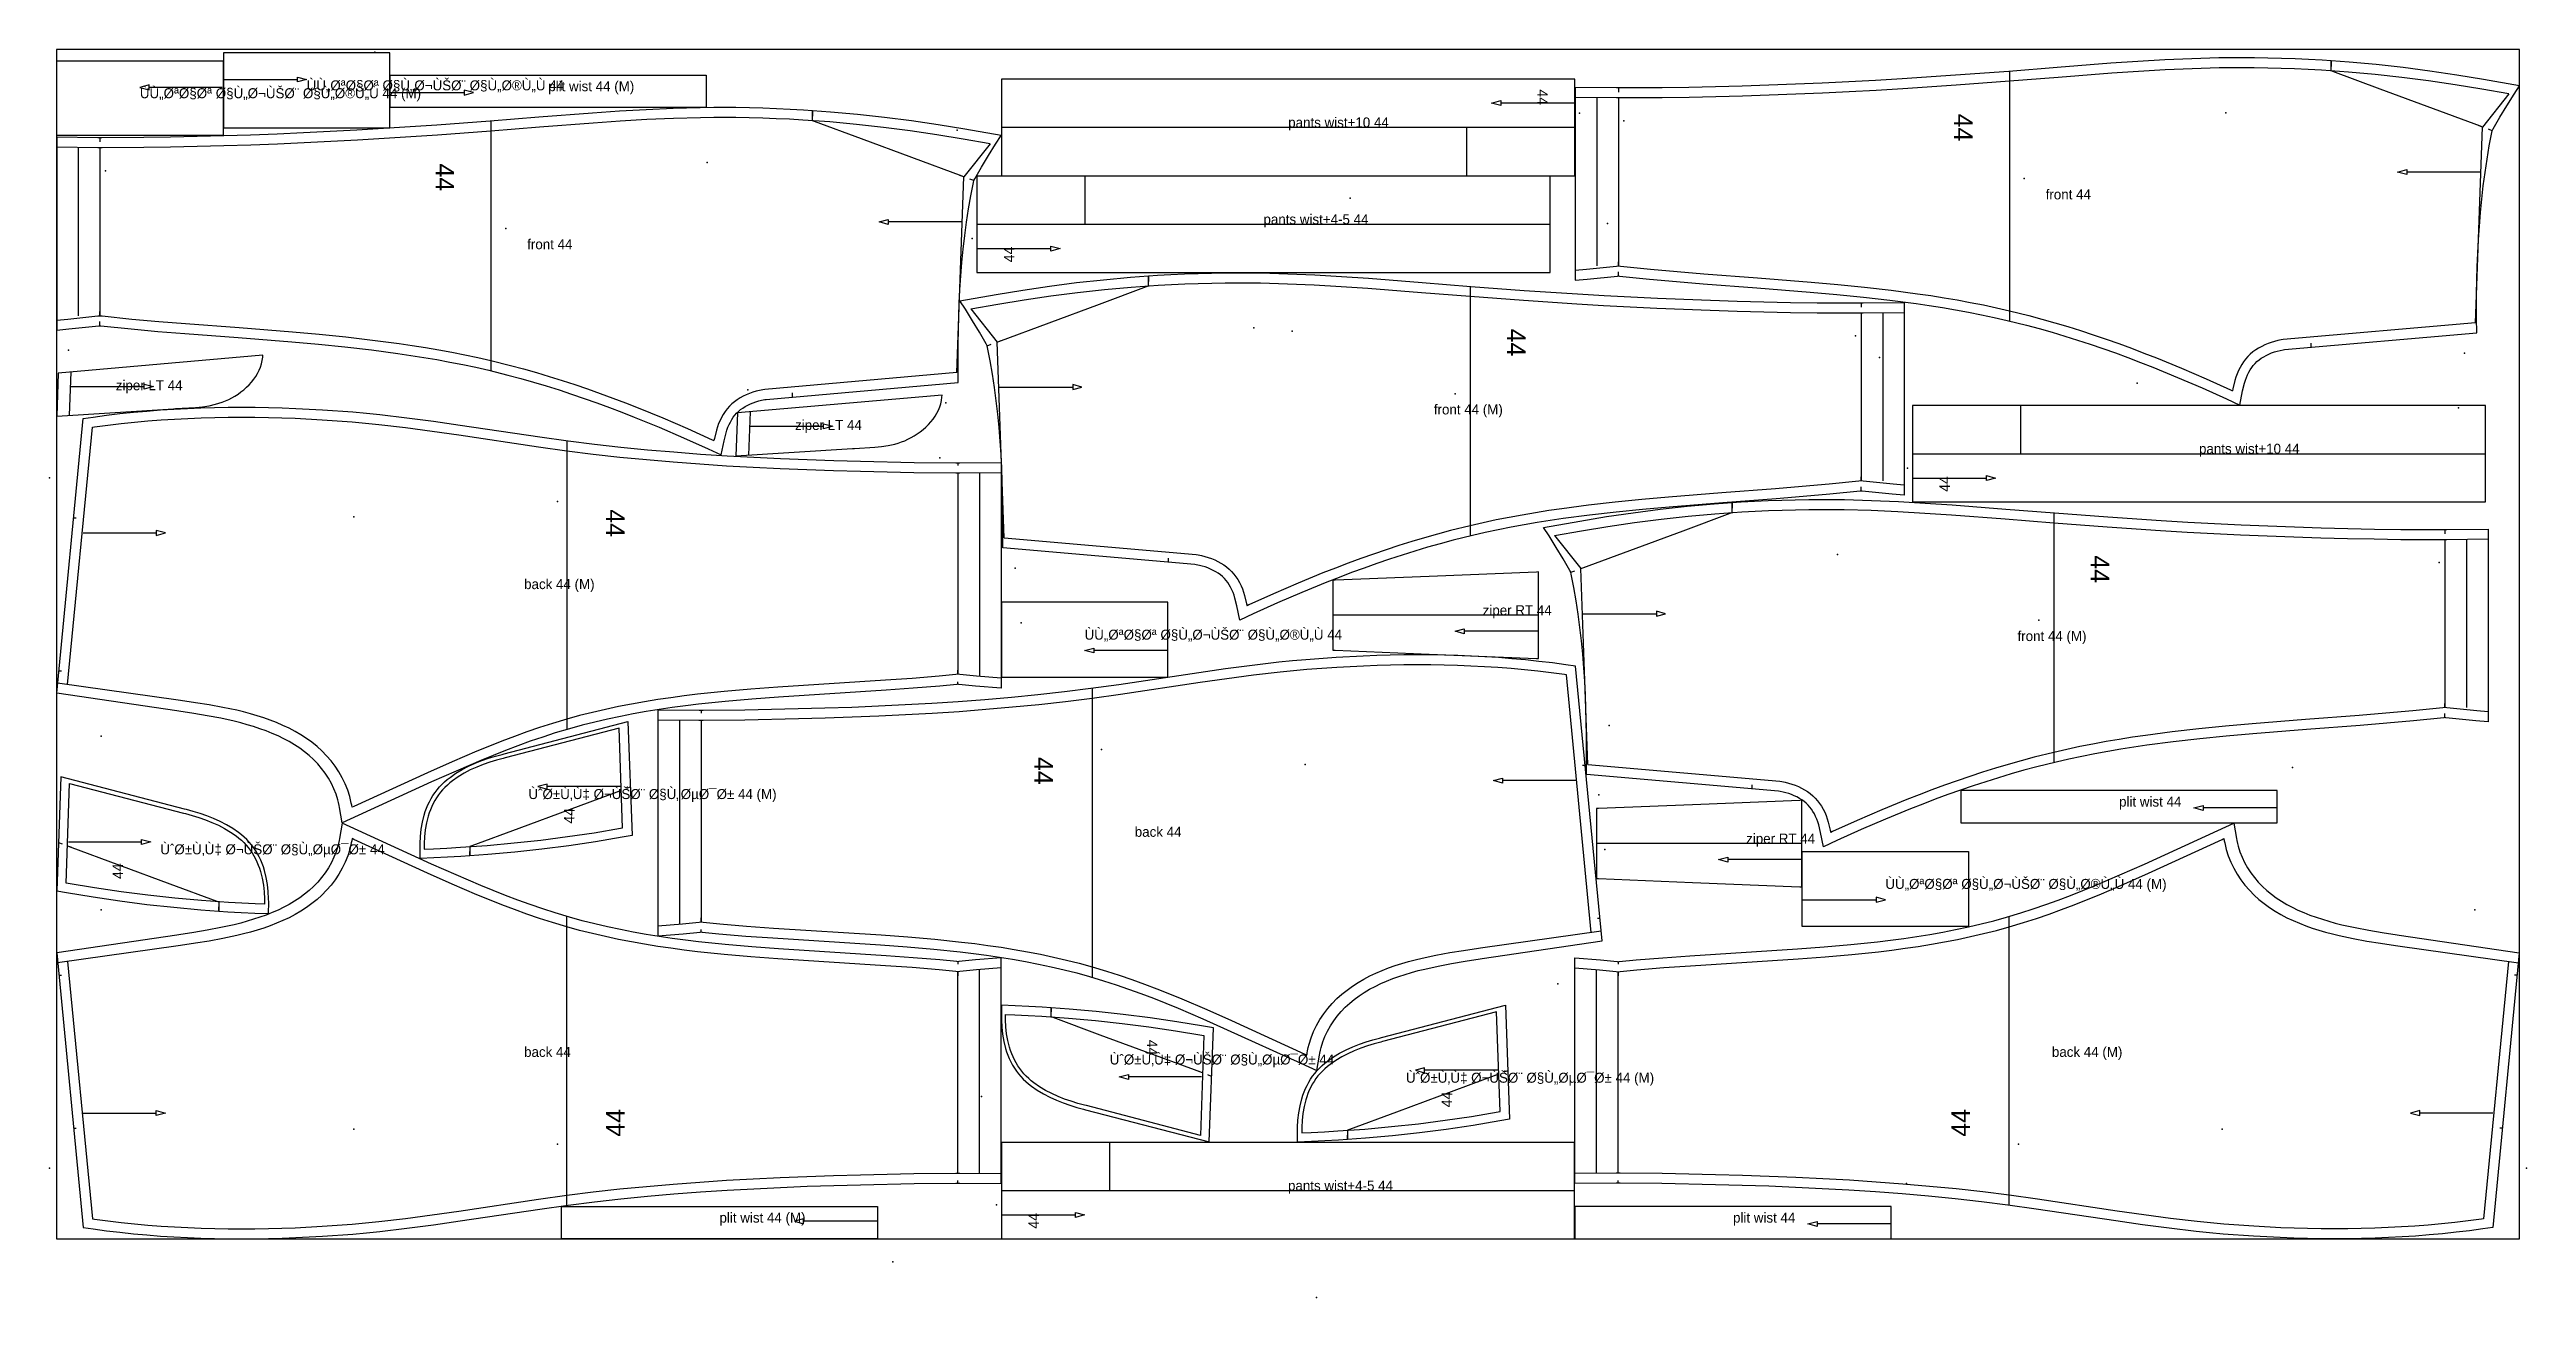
# Model space of a CAD drawing. Header units: millimetres. Extents: x -8 to 2969, y -70 to 1430.
import ezdxf

# ---------------------------------------------------------------- set-up
doc = ezdxf.new("R2010")
doc.units = ezdxf.units.MM
for name, color, linetype in [('BORDER', 4, 'Continuous'), ('CUT', 7, 'Continuous'), ('GRAIN', 5, 'Continuous'), ('INTERNAL', 8, 'Continuous'), ('MARK', 6, 'Continuous'), ('NOTCH', 1, 'Continuous'), ('PIECE_NAME', 2, 'Continuous'), ('SEAM', 3, 'Continuous'), ('TEXT', 2, 'Continuous')]:
    doc.layers.add(name, color=color, linetype=linetype)

msp = doc.modelspace()

# ---------------------------------------------------------------- texts
at = {"layer": 'PIECE_NAME'}
for s, p in [('ÙÙ„ØªØ§Øª Ø§Ù„Ø¬ÙŠØ¨ Ø§Ù„Ø®Ù„Ù 44 (M)', (100.2, 1371.48)), ('ÙÙ„ØªØ§Øª Ø§Ù„Ø¬ÙŠØ¨ Ø§Ù„Ø®Ù„Ù 44', (300.6, 1380.91)), ('plit wist 44 (M)', (591, 1379.8600000000001)), ('pants wist+10 44', (1480.42, 1336.3500000000001)), ('front 44', (2390.8233569335935, 1249.8086744751722)), ('pants wist+4-5 44', (1450.66, 1219.95)), ('front 44', (565.7033569335938, 1189.9186744751723)), ('ziper LT 44', (71.24640045832503, 1020.3848144113792)), ('ziper LT 44', (887.6964004583251, 972.5748144113793)), ('front 44 (M)', (1655.434683877314, 991.3186744751721)), ('pants wist+10 44', (2575.12, 944.0699999999999)), ('back 44 (M)', (562.0048013418756, 781.3163963550654)), ('ziper RT 44', (1714.1594222688675, 749.9382667674132)), ('ÙÙ„ØªØ§Øª Ø§Ù„Ø¬ÙŠØ¨ Ø§Ù„Ø®Ù„Ù 44', (1235.66, 720.5300000000001)), ('front 44 (M)', (2356.9846838773137, 718.8586744751722)), ('ÙˆØ±Ù‚Ù‡ Ø¬ÙŠØ¨ Ø§Ù„ØµØ¯Ø± 44 (M)', (567.1768933664305, 528.9013152318804)), ('plit wist 44', (2479.04, 519.83)), ('ÙˆØ±Ù‚Ù‡ Ø¬ÙŠØ¨ Ø§Ù„ØµØ¯Ø± 44', (124.73587160920668, 462.4813152318804)), ('back 44', (1295.9771563720703, 483.52639635506546)), ('ziper RT 44', (2030.8394222688676, 475.3782667674132)), ('ÙÙ„ØªØ§Øª Ø§Ù„Ø¬ÙŠØ¨ Ø§Ù„Ø®Ù„Ù 44 (M)', (2198.1499999999996, 420.88)), ('back 44', (562.0048013418756, 218.94469388657944)), ('ÙˆØ±Ù‚Ù‡ Ø¬ÙŠØ¨ Ø§Ù„ØµØ¯Ø± 44', (1265.9168933664305, 209.79734512406804)), ('back 44 (M)', (2398.3171563720703, 218.94469388657944)), ('ÙˆØ±Ù‚Ù‡ Ø¬ÙŠØ¨ Ø§Ù„ØµØ¯Ø± 44 (M)', (1621.9468933664305, 187.87131523188037)), ('pants wist+4-5 44', (1480.16, 58.19999999999999)), ('plit wist 44 (M)', (796.8599999999999, 19.7)), ('plit wist 44', (2015.06, 19.700000000000003))]:
    msp.add_text(s, height=12, dxfattribs=at).set_placement(p)
at = {"layer": 'TEXT'}
for height, rotation, p in [(12.600000381469727, 270, (1779.7804202270509, 1382.0592742919923)), (22.399999618530273, 270, (2280.6361621093747, 1352.9281510184987)), (22.399999618530273, 270, (455.51616210937505, 1293.0381510184989)), (12.600000381469727, 90, (1151.2995797729493, 1174.2407257080079)), (22.399999618530273, 270, (1743.2218542874703, 1094.4381510184987)), (12.600000381469727, 90, (2275.759579772949, 898.3607257080077)), (22.399999618530273, 270, (660.4467721670709, 877.2981629635931)), (22.399999618530273, 270, (2444.77185428747, 821.9781510184988)), (22.399999618530273, 270, (1175.1351611328125, 579.5081629635931)), (12.600000381469727, 88.89700192900136, (622.4505406747801, 499.2913485117329)), (12.600000381469727, 91.10299807099867, (80.20236330842543, 432.8713485117329)), (12.600000381469727, 271.10299807099864, (1310.4504016672117, 239.40731184421554)), (22.399999618530273, 90, (682.8467965811334, 122.96292727805181)), (12.600000381469727, 88.89700192900136, (1677.22054067478, 158.26134851173288)), (22.399999618530273, 90, (2299.875185546875, 122.96292727805181)), (12.600000381469727, 90, (1180.7995797729493, 12.490725708007801))]:
    msp.add_text('44', height=height, rotation=rotation, dxfattribs=at).set_placement(p)

# ---------------------------------------------------------------- linework, layer by layer
at = {"layer": 'BORDER'}
msp.add_lwpolyline([(0, 0), (2960.504417724609, 0), (2960.504417724609, 1430), (0, 1430)], close=True, dxfattribs=at)
at = {"layer": 'CUT'}
for points in [[(0.2, 1326.48), (0.2, 1416.48), (200.2, 1416.48), (200.2, 1326.48)], [(400.6, 1335.91), (400.6, 1425.91), (200.60000000000002, 1425.91), (200.60000000000002, 1335.91)], [(401, 1399.3600000000001), (781, 1399.3600000000001), (781, 1360.3600000000001), (401, 1360.3600000000001)], [(2960.504417724609, 1386.4610794852956), (2916.9661219787595, 1394.055273897527), (2884.9325450134274, 1399.3542031120046), (2852.729942626953, 1404.0933922599538), (2820.426781005859, 1408.2490872215017), (2788.038597412109, 1411.8061901401265), (2755.583305664062, 1414.7493282626851), (2723.105430908203, 1417.0613030265554), (2706.8077319335935, 1417.979321844457), (2690.5333941650388, 1418.7326368163808), (2674.254432983398, 1419.32103431928), (2657.9728320312497, 1419.7425941299184), (2641.6703112792966, 1419.995727426885), (2615.2586291503903, 1420.0416210960134), (2598.9396289062497, 1419.8441895316823), (2566.4742663574216, 1418.9804495643361), (2534.0340502929685, 1417.572065241216), (2501.644768066406, 1415.7202180694326), (2469.2918322753903, 1413.5242282222493), (2404.7714160156247, 1408.5050536464437), (2346.385490722656, 1403.7759808372243), (2282.3397753906247, 1398.9857796500905), (2218.273002929687, 1394.7623204063161), (2186.2596972656247, 1392.8798416923269), (2154.2134936523435, 1391.1555107902273), (2122.176018066406, 1389.5977734397634), (2090.135795898437, 1388.2119778465017), (2058.0929492187497, 1387.004160768865), (2026.0482714843747, 1385.9803780387624), (1993.9917529296872, 1385.1464146445974), (1961.9442065429685, 1384.508908159612), (1929.9047167968747, 1384.0736874412282), (1879.7849658203122, 1383.8123501609548), (1877.3872607421872, 1383.8123711417898), (1874.9806445312497, 1383.8391083549245), (1825.3199999999997, 1384.5032605003103), (1825.3199999999997, 1152.6555107902273), (1839.9338916015622, 1153.9590386222585), (1876.0768359374997, 1157.6075524162038), (1877.3199999999997, 1157.7421959708913), (1878.5504687499997, 1157.6088799308523), (1914.6990893554685, 1153.9597100089773), (1946.9226611328122, 1151.0853508781179), (1979.1581347656247, 1148.460137255071), (2043.5687792968747, 1143.5608452628835), (2107.857475585937, 1138.4643181632741), (2139.8592456054685, 1135.6004570792898), (2171.766350097656, 1132.3935478996023), (2203.555229492187, 1128.7467278312429), (2235.234184570312, 1124.5591667960866), (2250.969230957031, 1122.240410692571), (2266.6903613281247, 1119.7470940421804), (2282.360893554687, 1117.0723503898366), (2297.992485351562, 1114.2017754386648), (2313.569084472656, 1111.1258171867116), (2329.093010253906, 1107.8316887687429), (2344.539360351562, 1104.3125847648366), (2367.770073242187, 1098.5460442374929), (2383.1449511718747, 1094.4212883781179), (2398.501762695312, 1090.0627983878835), (2413.812523193359, 1085.4860771964773), (2429.075920410156, 1080.6993645499929), (2444.2862475585935, 1075.7124565910085), (2459.451378173828, 1070.5308159660085), (2474.5633166503903, 1065.1650017570241), (2489.628227539062, 1059.6207207511648), (2504.634788818359, 1053.910088426946), (2519.5646289062497, 1048.048272020696), (2549.337120361328, 1035.8462151359304), (2578.851066894531, 1023.1161125968679), (2608.164512939453, 1009.8959587882741), (2624.104515380859, 1002.5575798820241), (2627.526176757812, 1019.6536187003835), (2629.821495361328, 1028.9996575187429), (2630.8785021972653, 1032.3150261710866), (2632.122124023437, 1035.6892327140554), (2633.5042956542966, 1038.9409416984304), (2635.026085205078, 1042.0474175285085), (2636.686973876953, 1044.9871758292898), (2638.486046142578, 1047.7417229484304), (2640.4234240722653, 1050.2974175285085), (2642.5137866210935, 1052.6592949699148), (2644.7958300781247, 1054.863701708196), (2647.289024658203, 1056.9388054679616), (2649.981926269531, 1058.8816460441335), (2652.857414550781, 1060.6860588859304), (2655.8951953124997, 1062.345635301946), (2659.0721362304685, 1063.854180223821), (2662.364036865234, 1065.2068718742116), (2665.743934936523, 1066.3994072746023), (2669.1870959472653, 1067.4296807121023), (2672.6637347412106, 1068.2952202628835), (2676.2837908935544, 1069.0234001945241), (2677.987556762695, 1069.3276299308523), (2909.011955566406, 1089.5396355460866), (2908.972883529663, 1092.0393303703054), (2908.822138137817, 1104.1839226554616), (2908.8359416198728, 1136.6164788078054), (2909.0945189666745, 1152.8472527335866), (2909.538569755554, 1169.0793236564382), (2910.1813758087155, 1185.3064354728444), (2911.036203689575, 1201.5223320792898), (2912.116330451965, 1217.7208336662038), (2913.4350305271146, 1233.8956078361257), (2915.005572862625, 1250.0403984855398), (2916.8412317109105, 1266.1489495109304), (2918.9552777481076, 1282.215004808782), (2921.360986537933, 1298.2323006461843), (2924.0716293525693, 1314.1945885490163), (2927.100475616455, 1330.0955971549733), (2927.5736125183103, 1332.4484947990163), (2928.7481492233273, 1334.5414742301687), (2936.8135741424558, 1348.5758789848073), (2945.1602862548825, 1362.4493874381765), (2953.774132080078, 1376.1659096549733)], [(1824.92, 1336.3500000000001), (1824.92, 1394.3500000000001), (1135.92, 1394.3500000000001), (1135.92, 1336.3500000000001), (1135.92, 1278.3500000000001), (1824.92, 1278.3500000000001)], [(1135.3844177246094, 1326.5710794852957), (1091.8461219787598, 1334.1652738975272), (1059.8125450134278, 1339.4642031120047), (1027.6099426269532, 1344.203392259954), (995.3067810058594, 1348.3590872215018), (962.9185974121094, 1351.9161901401267), (930.4633056640625, 1354.8593282626853), (897.9854309082032, 1357.1713030265555), (881.6877319335938, 1358.0893218444571), (865.4133941650391, 1358.842636816381), (849.1344329833985, 1359.4310343192801), (832.85283203125, 1359.8525941299185), (816.5503112792969, 1360.105727426885), (790.1386291503907, 1360.1516210960135), (773.81962890625, 1359.9541895316825), (741.3542663574219, 1359.0904495643363), (708.9140502929688, 1357.6820652412162), (676.5247680664063, 1355.8302180694327), (644.1718322753907, 1353.6342282222495), (579.651416015625, 1348.6150536464438), (521.2654907226563, 1343.8859808372245), (457.21977539062505, 1339.0957796500907), (393.15300292968755, 1334.8723204063162), (361.13969726562505, 1332.989841692327), (329.0934936523438, 1331.2655107902274), (297.0560180664063, 1329.7077734397635), (265.01579589843755, 1328.3219778465018), (232.97294921875005, 1327.114160768865), (200.92827148437505, 1326.0903780387625), (168.87175292968755, 1325.2564146445975), (136.8242065429688, 1324.6189081596121), (104.78471679687505, 1324.1836874412284), (54.664965820312545, 1323.922350160955), (52.267260742187545, 1323.9223711417899), (49.860644531250045, 1323.9491083549246), (0.20000000000004547, 1324.6132605003104), (0.20000000000004547, 1092.7655107902274), (14.813891601562545, 1094.0690386222586), (50.956835937500045, 1097.717552416204), (52.200000000000045, 1097.8521959708914), (53.430468750000045, 1097.7188799308524), (89.5790893554688, 1094.0697100089774), (121.80266113281255, 1091.195350878118), (154.03813476562505, 1088.5701372550711), (218.44877929687505, 1083.6708452628836), (282.73747558593755, 1078.5743181632743), (314.7392456054688, 1075.7104570792899), (346.6463500976563, 1072.5035478996024), (378.43522949218755, 1068.856727831243), (410.11418457031255, 1064.6691667960868), (425.8492309570313, 1062.3504106925711), (441.57036132812505, 1059.8570940421805), (457.24089355468755, 1057.1823503898368), (472.87248535156255, 1054.3117754386649), (488.4490844726563, 1051.2358171867118), (503.9730102539063, 1047.941688768743), (519.4193603515625, 1044.4225847648368), (542.6500732421875, 1038.656044237493), (558.024951171875, 1034.531288378118), (573.3817626953125, 1030.1727983878836), (588.6925231933594, 1025.5960771964774), (603.9559204101563, 1020.809364549993), (619.1662475585938, 1015.8224565910086), (634.3313781738282, 1010.6408159660086), (649.4433166503907, 1005.2750017570243), (664.5082275390625, 999.7307207511649), (679.5147888183594, 994.0200884269461), (694.44462890625, 988.1582720206961), (724.2171203613282, 975.9562151359305), (753.7310668945313, 963.226112596868), (783.0445129394532, 950.0059587882743), (798.9845153808594, 942.6675798820243), (802.4061767578125, 959.7636187003836), (804.7014953613282, 969.109657518743), (805.7585021972657, 972.4250261710868), (807.0021240234375, 975.7992327140555), (808.3842956542969, 979.0509416984305), (809.9060852050782, 982.1574175285086), (811.5669738769532, 985.0971758292899), (813.3660461425782, 987.8517229484305), (815.3034240722657, 990.4074175285086), (817.3937866210938, 992.7692949699149), (819.675830078125, 994.9737017081961), (822.1690246582032, 997.0488054679618), (824.8619262695313, 998.9916460441336), (827.7374145507813, 1000.7960588859305), (830.7751953125, 1002.4556353019461), (833.9521362304688, 1003.9641802238211), (837.2440368652344, 1005.3168718742118), (840.6239349365235, 1006.5094072746024), (844.0670959472657, 1007.5396807121024), (847.543734741211, 1008.4052202628836), (851.1637908935547, 1009.1334001945243), (852.8675567626954, 1009.4376299308524), (1083.8919555664063, 1029.6496355460868), (1083.8528835296631, 1032.1493303703055), (1083.7021381378174, 1044.2939226554618), (1083.715941619873, 1076.7264788078055), (1083.9745189666749, 1092.9572527335868), (1084.4185697555542, 1109.1893236564383), (1085.0613758087159, 1125.4164354728446), (1085.9162036895752, 1141.6323320792899), (1086.9963304519654, 1157.830833666204), (1088.315030527115, 1174.0056078361258), (1089.8855728626252, 1190.1503984855399), (1091.7212317109108, 1206.2589495109305), (1093.835277748108, 1222.325004808782), (1096.2409865379334, 1238.3423006461844), (1098.9516293525696, 1254.3045885490164), (1101.9804756164551, 1270.2055971549735), (1102.4536125183106, 1272.5584947990164), (1103.6281492233277, 1274.6514742301688), (1111.693574142456, 1288.6858789848075), (1120.0402862548829, 1302.5593874381766), (1128.6541320800782, 1316.2759096549735)], [(1106.16, 1219.95), (1106.16, 1161.95), (1795.16, 1161.95), (1795.16, 1219.95), (1795.16, 1277.95), (1106.16, 1277.95)], [(1085.7536230862984, 1127.9710794852956), (1129.291918832148, 1135.565273897527), (1161.32549579748, 1140.8642031120046), (1193.5280981839546, 1145.6033922599538), (1225.8312598050484, 1149.7590872215017), (1258.2194433987984, 1153.3161901401265), (1290.6747351468453, 1156.2593282626851), (1323.1526099027046, 1158.5713030265554), (1339.450308877314, 1159.489321844457), (1355.7246466458687, 1160.2426368163808), (1372.0036078275093, 1160.83103431928), (1388.2852087796578, 1161.2525941299184), (1404.5877295316109, 1161.505727426885), (1430.9994116605171, 1161.5516210960134), (1447.3184119046578, 1161.3541895316823), (1479.7837744534859, 1160.4904495643361), (1512.223990517939, 1159.082065241216), (1544.6132727445015, 1157.2302180694326), (1576.9662085355171, 1155.0342282222493), (1641.4866247952828, 1150.0150536464437), (1699.8725500882515, 1145.2859808372243), (1763.9182654202828, 1140.4957796500905), (1827.9850378812203, 1136.272320406316), (1859.9983435452828, 1134.3898416923269), (1892.044547158564, 1132.6655107902272), (1924.0820227445015, 1131.1077734397634), (1956.1222449124703, 1129.7219778465017), (1988.1650915921578, 1128.514160768865), (2020.2097693265328, 1127.4903780387624), (2052.2662878812203, 1126.6564146445974), (2084.313834267939, 1126.018908159612), (2116.3533240140328, 1125.5836874412282), (2166.4730749905953, 1125.3223501609548), (2168.8707800687203, 1125.3223711417897), (2171.2773962796578, 1125.3491083549245), (2220.9380408109078, 1126.0132605003103), (2220.9380408109078, 894.1655107902272), (2206.3241492093453, 895.4690386222585), (2170.1812048734078, 899.1175524162038), (2168.9380408109078, 899.2521959708913), (2167.7075720609078, 899.1188799308522), (2131.558951455439, 895.4697100089772), (2099.3353796780953, 892.5953508781179), (2067.0999060452828, 889.970137255071), (2002.6892615140328, 885.0708452628835), (1938.4005652249703, 879.9743181632741), (1906.398795205439, 877.1104570792897), (1874.4916907132515, 873.9035478996022), (1842.7028113187203, 870.2567278312429), (1811.0238562405953, 866.0691667960866), (1795.2888098538765, 863.750410692571), (1779.5676794827828, 861.2570940421804), (1763.8971472562203, 858.5823503898366), (1748.2655554593453, 855.7117754386647), (1732.6889563382515, 852.6358171867116), (1717.1650305570015, 849.3416887687429), (1701.7186804593453, 845.8225847648366), (1678.4879675687203, 840.0560442374929), (1663.1130896390328, 835.9312883781179), (1647.7562781155953, 831.5727983878835), (1632.4455176175484, 826.9960771964772), (1617.1821204007515, 822.2093645499929), (1601.971793252314, 817.2224565910085), (1586.8066626370796, 812.0408159660085), (1571.6947241605171, 806.6750017570241), (1556.6298132718453, 801.1307207511647), (1541.6232519925484, 795.420088426946), (1526.6934119046578, 789.558272020696), (1496.9209204495796, 777.3562151359304), (1467.4069739163765, 764.6261125968679), (1438.0935278714546, 751.4059587882741), (1422.1535254300484, 744.0675798820241), (1418.7318640530953, 761.1636187003835), (1416.4365454495796, 770.5096575187429), (1415.3795386136421, 773.8250261710866), (1414.1359167874703, 777.1992327140554), (1412.7537451566109, 780.4509416984304), (1411.2319556058296, 783.5574175285085), (1409.5710669339546, 786.4971758292897), (1407.7719946683296, 789.2517229484304), (1405.8346167386421, 791.8074175285085), (1403.744254189814, 794.1692949699147), (1401.4622107327828, 796.373701708196), (1398.9690161527046, 798.4488054679616), (1396.2761145413765, 800.3916460441335), (1393.4006262601265, 802.1960588859304), (1390.3628454984078, 803.855635301946), (1387.185904580439, 805.364180223821), (1383.8940039456734, 806.7168718742116), (1380.5141058743843, 807.9094072746022), (1377.0709448636421, 808.9396807121022), (1373.5943060696968, 809.8052202628835), (1369.974249917353, 810.5334001945241), (1368.2704840482124, 810.8376299308522), (1137.2460852445015, 831.0496355460866), (1137.2851572812447, 833.5493303703054), (1137.4359026730904, 845.6939226554616), (1137.4220991910347, 878.1264788078054), (1137.163521844233, 894.3572527335866), (1136.7194710553536, 910.5893236564382), (1136.076665002192, 926.8164354728444), (1135.2218371213326, 943.0323320792897), (1134.1417103589424, 959.2308336662038), (1132.8230102837929, 975.4056078361257), (1131.2524679482826, 991.5503984855397), (1129.416809099997, 1007.6589495109304), (1127.3027630627998, 1023.7250048087819), (1124.8970542729744, 1039.7423006461843), (1122.1864114583382, 1055.7045885490163), (1119.1575651944527, 1071.6055971549733), (1118.6844282925972, 1073.9584947990163), (1117.5098915875801, 1076.0514742301687), (1109.4444666684517, 1090.0858789848073), (1101.097754556025, 1103.9593874381765), (1092.4839087308296, 1117.6759096549733)], [(0.20770750712262842, 989.3433672032857), (140.45202027033673, 998.1056047521138), (142.84734497736798, 998.2552629552388), (167.20737610529767, 999.7122636876607), (175.29161987971173, 1000.5397173009419), (183.32526550959454, 1001.7694536290669), (191.28869019221173, 1003.5403276525044), (195.23793945978986, 1004.6721025548482), (199.16227112482892, 1005.991163834145), (203.05924378107892, 1007.5149370275044), (206.9250579900633, 1009.2588640294575), (210.74436340998517, 1011.2214799962544), (214.4956146306883, 1013.3927446446919), (218.1573577947508, 1015.7623125157857), (221.70807800959454, 1018.3200517735982), (225.12629090021954, 1021.055616959145), (228.39045105646954, 1023.9589677892232), (231.47907410334454, 1027.01972828727), (234.37066040705548, 1030.2277666173482), (237.0437103338133, 1033.5727678380513), (239.4766937322508, 1037.04463063102), (241.64812622736798, 1040.632979019692), (243.53647766779767, 1044.3277422032857), (245.12026367853986, 1048.118605240395), (246.37799988459454, 1051.9953752599263), (247.28812561701642, 1055.9478288732075), (247.82921753596173, 1059.9656206212544), (248.04816590021954, 1062.456007584145), (2.0407806463133022, 1040.9331804357075)], [(816.6577075071227, 941.5333672032857), (956.9020202703368, 950.2956047521138), (959.2973449773681, 950.4452629552388), (983.6573761052978, 951.9022636876607), (991.7416198797118, 952.729717300942), (999.7752655095946, 953.959453629067), (1007.7386901922118, 955.7303276525045), (1011.68793945979, 956.8621025548482), (1015.612271124829, 958.1811638341451), (1019.509243781079, 959.7049370275045), (1023.3750579900634, 961.4488640294576), (1027.1943634099853, 963.4114799962545), (1030.9456146306884, 965.582744644692), (1034.607357794751, 967.9523125157857), (1038.1580780095946, 970.5100517735982), (1041.5762909002196, 973.2456169591451), (1044.8404510564696, 976.1489677892232), (1047.9290741033446, 979.2097282872701), (1050.8206604070556, 982.4177666173482), (1053.4937103338134, 985.7627678380513), (1055.926693732251, 989.2346306310201), (1058.098126227368, 992.822979019692), (1059.9864776677978, 996.5177422032857), (1061.57026367854, 1000.3086052403951), (1062.8279998845946, 1004.1853752599263), (1063.7381256170165, 1008.1378288732076), (1064.2792175359618, 1012.1556206212545), (1064.4981659002196, 1014.6460075841451), (818.4907806463134, 993.1231804357076)], [(343.338404247149, 500.4179139401556), (340.03997285066464, 518.8811097409368), (339.62545258699276, 521.2013001706243), (338.9252877920709, 524.7014222409368), (338.146997997149, 527.8963380124212), (336.05587250886776, 534.6901917721868), (333.47432954011776, 541.2648988034368), (330.39263398347714, 547.7168946530462), (326.851587840899, 553.9931397702337), (322.89409882722714, 560.0436768796087), (318.56795746980526, 565.816687133515), (313.914331981524, 571.2740235592962), (308.9512887686334, 576.4159913327337), (303.68462617097714, 581.2617249753118), (298.1229959219537, 585.8254456784368), (292.27642304597714, 590.1196046139837), (286.1570840567193, 594.1546998288275), (279.77796418367245, 597.9407410885931), (273.1539560049615, 601.4870362546087), (266.30111176668026, 604.8030457760931), (259.236597606524, 607.8980469967962), (251.97967011628964, 610.7813477780462), (244.54806000886776, 613.4635072018743), (236.9603982657037, 615.955359008515), (229.2377420157037, 618.2673402096868), (221.3997293203912, 620.4110474850775), (213.52149445710995, 622.3846497799993), (197.37554413972714, 625.9562135007025), (181.15554291902401, 629.0387635495306), (164.94806153474667, 631.7543702389837), (146.89493043123105, 634.5124573971868), (144.55032593904355, 634.8602357174993), (0.21740967927790678, 656.2694154049993), (32.23047501741267, 986.5375428464056), (44.016421148165236, 988.1882157590032), (60.091208049639235, 990.3241677548529), (76.23988587556697, 992.2400574948431), (92.41546494661189, 993.9345803525091), (108.61535126863338, 995.4123063351751), (124.83494050203181, 996.6776070859075), (141.0714822500787, 997.7350335385443), (157.32261902986386, 998.5891213681341), (173.58382661043026, 999.2442803647161), (189.85244233308651, 999.7050118710638), (206.12591035066464, 999.975809600556), (222.39889008699276, 1000.061087157929), (238.6708932608209, 999.9653344418646), (254.93583161531308, 999.6930070187689), (271.191919872149, 999.2485604550482), (287.4656778067193, 998.635305907929), (319.8795419424615, 996.9270425107122), (356.23629243074276, 994.2696671750189), (372.4809518545709, 992.812609222138), (388.6986337393365, 991.1675706174017), (420.94210297761776, 987.4077229764105), (453.10494477449276, 983.1385674740911), (485.167749950274, 978.5249772336126), (580.9761911123834, 964.2036233212591), (614.8198800772271, 959.5358419682623), (646.5758004873834, 955.5870166089178), (678.3826852530084, 952.0559010769964), (710.2413888662896, 948.9171157147528), (742.1472116201959, 946.1459794308782), (774.1012521475396, 943.7173295285345), (806.0870309561334, 941.6073727872015), (838.1123605459771, 939.7904687192083), (870.1664376944146, 938.2423081662298), (902.2444406241021, 936.9380898739935), (934.3412423819146, 935.8529935147405), (966.4389596670709, 934.9625363614202), (1030.710993358477, 933.663662460053), (1080.9222360342583, 932.9921441342474), (1083.2604928701958, 932.9661832120062), (1085.6013131826958, 932.9921689297796), (1135.2619577139458, 933.6563172604681), (1135.2619577139458, 718.9654298092962), (1135.2619577139458, 662.1998963620306), (1104.6874948233208, 664.7951722409368), (1084.5538278311333, 666.7671876217962), (1083.2622018545708, 666.9010987546087), (1081.9879098623833, 666.7689881589056), (1061.8317208975395, 664.7947449948431), (1029.5266061514458, 662.0525880124212), (997.1326852530084, 659.6999268796087), (867.6992135733209, 651.514441039765), (835.5589547842584, 649.1062073971868), (803.5530343741021, 646.2862305905462), (771.6947580069146, 642.9202943112493), (755.8956857412896, 640.9990296628118), (740.1223092764459, 638.88919689914), (724.4136300772271, 636.5788636471868), (708.7731881826959, 634.0517030026556), (693.2015939444146, 631.2909608151556), (677.7099557608209, 628.28177502414), (662.2954660147271, 625.00687268039), (646.9651437491021, 621.4506593014837), (631.7230783194146, 617.59720471164), (616.5750070303521, 613.4310670163275), (599.5430856436334, 608.3277344967962), (584.4913888662896, 603.4638734128118), (569.4832101553521, 598.30570080539), (554.526392528399, 592.8809876706243), (539.614527294024, 587.2130494382025), (524.7427316397271, 581.32572033664), (509.93258149324276, 575.2538819577337), (480.3106637686334, 562.5842042233587), (450.80745942293026, 549.439245727265), (362.41497285066464, 509.0282960202337)], [(2230.62, 944.0699999999999), (2230.62, 886.0699999999999), (2919.62, 886.0699999999999), (2919.62, 944.0699999999999), (2919.62, 1002.0699999999999), (2230.62, 1002.0699999999999)], [(1787.3036230862983, 855.5110794852957), (1830.841918832148, 863.1052738975271), (1862.87549579748, 868.4042031120047), (1895.0780981839546, 873.1433922599539), (1927.3812598050483, 877.2990872215017), (1959.7694433987983, 880.8561901401266), (1992.2247351468452, 883.7993282626852), (2024.7026099027046, 886.1113030265554), (2041.000308877314, 887.0293218444571), (2057.2746466458684, 887.7826368163809), (2073.553607827509, 888.37103431928), (2089.8352087796575, 888.7925941299185), (2106.1377295316106, 889.045727426885), (2132.549411660517, 889.0916210960135), (2148.8684119046575, 888.8941895316824), (2181.3337744534856, 888.0304495643362), (2213.7739905179387, 886.6220652412161), (2246.1632727445012, 884.7702180694326), (2278.516208535517, 882.5742282222494), (2343.0366247952825, 877.5550536464438), (2401.4225500882512, 872.8259808372244), (2465.4682654202825, 868.0357796500906), (2529.53503788122, 863.8123204063162), (2561.5483435452825, 861.9298416923269), (2593.5945471585637, 860.2055107902273), (2625.6320227445012, 858.6477734397635), (2657.67224491247, 857.2619778465017), (2689.7150915921575, 856.054160768865), (2721.7597693265325, 855.0303780387625), (2753.81628788122, 854.1964146445974), (2785.8638342679387, 853.5589081596121), (2817.9033240140325, 853.1236874412283), (2868.023074990595, 852.8623501609549), (2870.42078006872, 852.8623711417898), (2872.8273962796575, 852.8891083549246), (2922.4880408109075, 853.5532605003103), (2922.4880408109075, 621.7055107902273), (2907.874149209345, 623.0090386222586), (2871.7312048734075, 626.6575524162039), (2870.4880408109075, 626.7921959708914), (2869.2575720609075, 626.6588799308523), (2833.1089514554387, 623.0097100089773), (2800.885379678095, 620.135350878118), (2768.6499060452825, 617.5101372550711), (2704.2392615140325, 612.6108452628836), (2639.95056522497, 607.5143181632742), (2607.9487952054387, 604.6504570792898), (2576.0416907132512, 601.4435478996023), (2544.25281131872, 597.796727831243), (2512.573856240595, 593.6091667960867), (2496.8388098538762, 591.2904106925711), (2481.1176794827825, 588.7970940421804), (2465.44714725622, 586.1223503898367), (2449.815555459345, 583.2517754386648), (2434.2389563382512, 580.1758171867117), (2418.7150305570012, 576.881688768743), (2403.268680459345, 573.3625847648367), (2380.03796756872, 567.596044237493), (2364.6630896390325, 563.471288378118), (2349.306278115595, 559.1127983878836), (2333.995517617548, 554.5360771964773), (2318.7321204007512, 549.749364549993), (2303.5217932523137, 544.7624565910086), (2288.3566626370794, 539.5808159660086), (2273.244724160517, 534.2150017570242), (2258.179813271845, 528.6707207511648), (2243.173251992548, 522.9600884269461), (2228.2434119046575, 517.0982720206961), (2198.4709204495794, 504.89621513593045), (2168.9569739163762, 492.16611259686795), (2139.6435278714544, 478.9459587882742), (2123.703525430048, 471.6075798820242), (2120.281864053095, 488.7036187003836), (2117.9865454495794, 498.04965751874295), (2116.929538613642, 501.3650261710867), (2115.68591678747, 504.73923271405545), (2114.3037451566106, 507.99094169843045), (2112.7819556058294, 511.0974175285086), (2111.1210669339544, 514.0371758292898), (2109.3219946683294, 516.7917229484304), (2107.384616738642, 519.3474175285086), (2105.2942541898137, 521.7092949699148), (2103.0122107327825, 523.9137017081961), (2100.5190161527044, 525.9888054679617), (2097.8261145413762, 527.9316460441336), (2094.9506262601262, 529.7360588859304), (2091.9128454984075, 531.3956353019461), (2088.7359045804387, 532.9041802238211), (2085.444003945673, 534.2568718742117), (2082.064105874384, 535.4494072746023), (2078.620944863642, 536.4796807121023), (2075.1443060696965, 537.3452202628836), (2071.524249917353, 538.0734001945242), (2069.820484048212, 538.3776299308523), (1838.7960852445015, 558.5896355460867), (1838.8351572812446, 561.0893303703054), (1838.9859026730903, 573.2339226554617), (1838.9720991910347, 605.6664788078054), (1838.713521844233, 621.8972527335867), (1838.2694710553535, 638.1293236564383), (1837.6266650021919, 654.3564354728445), (1836.7718371213325, 670.5723320792898), (1835.6917103589424, 686.7708336662039), (1834.3730102837928, 702.9456078361258), (1832.8024679482826, 719.0903984855398), (1830.966809099997, 735.1989495109304), (1828.8527630627998, 751.265004808782), (1826.4470542729744, 767.2823006461844), (1823.7364114583381, 783.2445885490164), (1820.7075651944526, 799.1455971549734), (1820.2344282925972, 801.4984947990164), (1819.05989158758, 803.5914742301687), (1810.9944666684517, 817.6258789848074), (1802.647754556025, 831.4993874381765), (1794.0339087308296, 845.2159096549734)], [(1781.072992553711, 801.9382667674132), (1778.6749596500397, 801.8411140574523), (1649.6438848876953, 796.6136741770812), (1536.7379553222656, 792.039466871173), (1534.24, 791.9382667674132), (1534.24, 749.9382667674132), (1534.24, 707.9382667674132), (1536.7379553222656, 707.8370666636534), (1649.6438848876953, 703.2628593577452), (1778.6749596500397, 698.0354194773741), (1781.072992553711, 697.9382667674132), (1781.072992553711, 749.9382667674132)], [(1135.66, 765.5300000000001), (1135.66, 675.5300000000001), (1335.66, 675.5300000000001), (1335.66, 765.5300000000001)], [(1514.643553466797, 202.62791394015562), (1517.9419848632813, 221.09110974093687), (1518.3565051269532, 223.41130017062437), (1519.056669921875, 226.91142224093687), (1519.834959716797, 230.10633801242125), (1521.9260852050782, 236.90019177218687), (1524.5076281738282, 243.47489880343687), (1527.5893237304688, 249.92689465304625), (1531.130369873047, 256.20313977023375), (1535.0878588867188, 262.25367687960875), (1539.4140002441407, 268.026687133515), (1544.067625732422, 273.48402355929625), (1549.0306689453125, 278.62599133273375), (1554.2973315429688, 283.4717249753119), (1559.8589617919922, 288.0354456784369), (1565.7055346679688, 292.32960461398375), (1571.8248736572266, 296.3646998288275), (1578.2039935302735, 300.1507410885931), (1584.8280017089844, 303.69703625460875), (1591.6808459472657, 307.0130457760931), (1598.745360107422, 310.10804699679625), (1606.0022875976563, 312.99134777804625), (1613.4338977050782, 315.6735072018744), (1621.0215594482422, 318.165359008515), (1628.7442156982422, 320.4773402096869), (1636.5822283935547, 322.6210474850775), (1644.460463256836, 324.5946497799994), (1660.6064135742188, 328.1662135007025), (1676.826414794922, 331.2487635495306), (1693.0338961791992, 333.96437023898375), (1711.0870272827149, 336.7224573971869), (1713.4316317749024, 337.0702357174994), (1857.764548034668, 358.4794154049994), (1825.7514826965332, 688.7475428464056), (1813.9655365657807, 690.3982157590033), (1797.8907496643067, 692.5341677548529), (1781.742071838379, 694.4500574948431), (1765.566492767334, 696.1445803525091), (1749.3666064453125, 697.6223063351752), (1733.147017211914, 698.8876070859076), (1716.9104754638672, 699.9450335385443), (1700.659338684082, 700.7991213681341), (1684.3981311035157, 701.4542803647162), (1668.1295153808594, 701.9150118710638), (1651.8560473632813, 702.185809600556), (1635.5830676269532, 702.2710871579291), (1619.311064453125, 702.1753344418646), (1603.0461260986328, 701.9030070187689), (1586.790037841797, 701.4585604550482), (1570.5162799072266, 700.8453059079291), (1538.1024157714844, 699.1370425107123), (1501.7456652832032, 696.4796671750189), (1485.501005859375, 695.022609222138), (1469.2833239746094, 693.3775706174017), (1437.0398547363282, 689.6177229764105), (1404.8770129394532, 685.3485674740912), (1372.814207763672, 680.7349772336127), (1277.0057666015625, 666.4136233212591), (1243.1620776367188, 661.7458419682623), (1211.4061572265625, 657.7970166089178), (1179.5992724609375, 654.2659010769964), (1147.7405688476563, 651.1271157147528), (1115.83474609375, 648.3559794308783), (1083.8807055664063, 645.9273295285345), (1051.8949267578125, 643.8173727872015), (1019.8695971679688, 642.0004687192084), (987.8155200195313, 640.4523081662298), (955.7375170898438, 639.1480898739935), (923.6407153320313, 638.0629935147406), (891.542998046875, 637.1725363614203), (827.2709643554688, 635.8736624600531), (777.0597216796875, 635.2021441342474), (774.72146484375, 635.1761832120062), (772.38064453125, 635.2021689297796), (722.72, 635.8663172604681), (722.72, 421.17542980929625), (722.72, 364.4098963620306), (753.294462890625, 367.0051722409369), (773.4281298828125, 368.97718762179625), (774.719755859375, 369.11109875460875), (775.9940478515625, 368.9789881589056), (796.1502368164063, 367.0047449948431), (828.4553515625, 364.26258801242125), (860.8492724609375, 361.90992687960875), (990.282744140625, 353.724441039765), (1022.4230029296875, 351.3162073971869), (1054.4289233398438, 348.49623059054625), (1086.2871997070313, 345.1302943112494), (1102.0862719726563, 343.2090296628119), (1117.8596484375, 341.09919689914), (1133.5683276367188, 338.7888636471869), (1149.20876953125, 336.2617030026556), (1164.7803637695313, 333.5009608151556), (1180.272001953125, 330.49177502414), (1195.6864916992188, 327.21687268039), (1211.0168139648438, 323.66065930148375), (1226.2588793945313, 319.80720471164), (1241.4069506835938, 315.6410670163275), (1258.4388720703125, 310.53773449679625), (1273.4905688476563, 305.6738734128119), (1288.4987475585938, 300.51570080539), (1303.455565185547, 295.0909876706244), (1318.367430419922, 289.4230494382025), (1333.2392260742188, 283.53572033664), (1348.0493762207032, 277.46388195773375), (1377.6712939453125, 264.79420422335875), (1407.1744982910157, 251.649245727265), (1495.5669848632813, 211.23829602023375)], [(691.7067023645384, 484.96767907813916), (679.8516749273283, 482.89990525916943), (647.8313619028074, 477.6031733103169), (615.6466580759031, 472.8666201181782), (583.3614636789305, 468.713235909499), (550.9923230539305, 465.15822511390576), (518.5553418527586, 462.2167444773091), (486.0952588449461, 459.9060478754414), (469.8101941476805, 458.9887362070454), (453.5460339914305, 458.23588805869946), (436.9854413400633, 457.637308175124), (436.89126409396954, 471.3225207872761), (436.9199658761961, 475.54166608528027), (437.3466473947508, 484.0415964670552), (438.3025647531492, 492.63140969947705), (439.8269025217039, 501.18717294410595), (441.9500714670164, 509.567860657729), (443.2758008371336, 513.7527018137348), (444.7575360666258, 517.826851899184), (446.4156476388914, 521.8234301157368), (448.2565595041258, 525.7305117197407), (450.28603948459454, 529.5343905039203), (452.510755671118, 533.2227449961078), (454.9336682687742, 536.7775774546039), (457.5470105539305, 540.1820803232563), (460.33396734103985, 543.4315233774555), (463.282240046118, 546.5295839853657), (466.37998784885235, 549.4806109018696), (469.615491999243, 552.2889147348774), (473.0146008859617, 554.9886370249164), (480.02964605197735, 559.9021578379047), (487.46661199436016, 564.3513765879047), (495.20010198459454, 568.3425417490375), (503.1511212717039, 571.9115572519672), (511.2422315011961, 575.0929766245258), (519.3962232004149, 577.9198580332172), (527.5353070627195, 580.4238100595844), (535.5542584787352, 582.6281405039203), (537.908476008032, 583.2414904184711), (686.8363324533445, 622.0422182627094)], [(0.20606261109877622, 418.54767907813914), (12.06109004830886, 416.4799052591694), (44.08140307282973, 411.1831733103169), (76.26610689973403, 406.4466201181782), (108.55130129670668, 402.293235909499), (140.9204419217067, 398.73822511390574), (173.35742312287857, 395.79674447730906), (205.81750613069107, 393.4860478754414), (222.1025708279567, 392.5687362070454), (238.3667309842067, 391.81588805869944), (254.92732363557388, 391.217308175124), (255.02150088166763, 404.9025207872761), (254.99279909944107, 409.12166608528025), (254.56611758088638, 417.62159646705516), (253.61020022248795, 426.21140969947703), (252.08586245393326, 434.76717294410594), (249.96269350862076, 443.147860657729), (248.63696413850357, 447.33270181373484), (247.15522890901138, 451.40685189918406), (245.49711733674576, 455.4034301157368), (243.65620547151138, 459.3105117197407), (241.62672549104263, 463.1143905039204), (239.4020093045192, 466.8027449961079), (236.97909670686295, 470.357577454604), (234.3657544217067, 473.7620803232563), (231.57879763459732, 477.01152337745555), (228.6305249295192, 480.1095839853657), (225.53277712678482, 483.0606109018696), (222.2972729763942, 485.8689147348774), (218.89816408967545, 488.5686370249165), (211.88311892365982, 493.48215783790477), (204.446152981277, 497.93137658790477), (196.71266299104263, 501.9225417490376), (188.76164370393326, 505.49155725196727), (180.67053347444107, 508.67297662452586), (172.51654177522232, 511.49985803321727), (164.37745791291763, 514.0038100595845), (156.358506496902, 516.2081405039204), (154.00428896760513, 516.8214904184712), (5.076432522292624, 555.6222182627095)], [(2669.04, 539.33), (2289.04, 539.33), (2289.04, 500.33000000000004), (2669.04, 500.33000000000004)], [(2097.752992553711, 527.3782667674132), (2095.3549596500397, 527.2811140574522), (1966.3238848876954, 522.0536741770811), (1853.4179553222657, 517.4794668711729), (1850.92, 517.3782667674132), (1850.92, 475.3782667674132), (1850.92, 433.3782667674132), (1853.4179553222657, 433.27706666365344), (1966.3238848876954, 428.70285935774524), (2095.3549596500397, 423.47541947737415), (2097.752992553711, 423.3782667674132), (2097.752992553711, 475.3782667674132)], [(343.338404247149, 499.84317630148934), (340.03997285066464, 481.3799805007081), (339.62545258699276, 479.0597900710206), (338.9252877920709, 475.5596680007081), (338.146997997149, 472.3647522292237), (336.05587250886776, 465.5708984694581), (333.47432954011776, 458.9961914382081), (330.39263398347714, 452.5441955885987), (326.851587840899, 446.2679504714112), (322.89409882722714, 440.2174133620362), (318.56795746980526, 434.44440310812996), (313.914331981524, 428.9870666823487), (308.9512887686334, 423.8450989089112), (303.68462617097714, 418.9993652663331), (298.1229959219537, 414.4356445632081), (292.27642304597714, 410.1414856276612), (286.1570840567193, 406.10639041281746), (279.77796418367245, 402.32034915305184), (273.1539560049615, 398.7740539870362), (266.30111176668026, 395.45804446555184), (259.236597606524, 392.3630432448487), (251.97967011628964, 389.4797424635987), (244.54806000886776, 386.7975830397706), (236.9603982657037, 384.30573123312996), (229.2377420157037, 381.9937500319581), (221.3997293203912, 379.85004275656746), (213.52149445710995, 377.8764404616456), (197.37554413972714, 374.30487674094246), (181.15554291902401, 371.22232669211434), (164.94806153474667, 368.5067200026612), (146.89493043123105, 365.7486328444581), (144.55032593904355, 365.4008545241456), (0.21740967927790678, 343.9916748366456), (32.23047501741267, 13.723547395239315), (44.016421148165236, 12.072874482641659), (60.091208049639235, 9.93692248679205), (76.23988587556697, 8.021032746801815), (92.41546494661189, 6.326509889135799), (108.61535126863338, 4.848783906469784), (124.83494050203181, 3.583483155737362), (141.0714822500787, 2.526056703100643), (157.32261902986386, 1.6719688735107994), (173.58382661043026, 1.0168098769287681), (189.85244233308651, 0.5560783705811119), (206.12591035066464, 0.28528064108892437), (222.39889008699276, 0.2000030837158775), (238.6708932608209, 0.2957557997803306), (254.93583161531308, 0.5680832228760337), (271.191919872149, 1.0125297865967369), (287.4656778067193, 1.6257843337158775), (319.8795419424615, 3.3340477309326744), (356.23629243074276, 5.991423066626034), (372.4809518545709, 7.448481019506893), (388.6986337393365, 9.093519624243221), (420.94210297761776, 12.853367265234432), (453.10494477449276, 17.122522767553768), (485.167749950274, 21.736113008032284), (580.9761911123834, 36.0574669203858), (614.8198800772271, 40.725248273382626), (646.5758004873834, 44.67407363272711), (678.3826852530084, 48.205189164648495), (710.2413888662896, 51.34397452689215), (742.1472116201959, 54.11511081076666), (774.1012521475396, 56.54376071311041), (806.0870309561334, 58.65371745444342), (838.1123605459771, 60.47062152243658), (870.1664376944146, 62.018782075415096), (902.2444406241021, 63.323000367651424), (934.3412423819146, 64.40809672690435), (966.4389596670709, 65.29855388022466), (1030.710993358477, 66.59742778159185), (1080.9222360342583, 67.26894610739751), (1083.2604928701958, 67.29490702963872), (1085.6013131826958, 67.26892131186528), (1135.2619577139458, 66.60477298117681), (1135.2619577139458, 281.2956604323487), (1135.2619577139458, 338.06119387961434), (1104.6874948233208, 335.4659180007081), (1084.5538278311333, 333.4939026198487), (1083.2622018545708, 333.3599914870362), (1081.9879098623833, 333.49210208273934), (1061.8317208975395, 335.46634524680184), (1029.5266061514458, 338.2085022292237), (997.1326852530084, 340.5611633620362), (867.6992135733209, 348.74664920187996), (835.5589547842584, 351.1548828444581), (803.5530343741021, 353.9748596510987), (771.6947580069146, 357.3407959303956), (755.8956857412896, 359.2620605788331), (740.1223092764459, 361.37189334250496), (724.4136300772271, 363.6822265944581), (708.7731881826959, 366.20938723898934), (693.2015939444146, 368.97012942648934), (677.7099557608209, 371.97931521750496), (662.2954660147271, 375.25421756125496), (646.9651437491021, 378.8104309401612), (631.7230783194146, 382.66388553000496), (616.5750070303521, 386.83002322531746), (599.5430856436334, 391.9333557448487), (584.4913888662896, 396.7972168288331), (569.4832101553521, 401.95538943625496), (554.526392528399, 407.3801025710206), (539.614527294024, 413.04804080344246), (524.7427316397271, 418.93536990500496), (509.93258149324276, 425.0072082839112), (480.3106637686334, 437.6768860182862), (450.80745942293026, 450.82184451437996), (362.41497285066464, 491.2327942214112)], [(2616.983553466797, 499.84317630148934), (2620.281984863281, 481.3799805007081), (2620.696505126953, 479.0597900710206), (2621.396669921875, 475.5596680007081), (2622.174959716797, 472.3647522292237), (2624.266085205078, 465.5708984694581), (2626.847628173828, 458.9961914382081), (2629.9293237304687, 452.5441955885987), (2633.470369873047, 446.2679504714112), (2637.4278588867187, 440.2174133620362), (2641.7540002441406, 434.44440310812996), (2646.407625732422, 428.9870666823487), (2651.3706689453124, 423.8450989089112), (2656.6373315429687, 418.9993652663331), (2662.198961791992, 414.4356445632081), (2668.0455346679687, 410.1414856276612), (2674.1648736572265, 406.10639041281746), (2680.5439935302734, 402.32034915305184), (2687.1680017089843, 398.7740539870362), (2694.0208459472656, 395.45804446555184), (2701.085360107422, 392.3630432448487), (2708.342287597656, 389.4797424635987), (2715.773897705078, 386.7975830397706), (2723.361559448242, 384.30573123312996), (2731.084215698242, 381.9937500319581), (2738.9222283935546, 379.85004275656746), (2746.800463256836, 377.8764404616456), (2762.9464135742187, 374.30487674094246), (2779.166414794922, 371.22232669211434), (2795.373896179199, 368.5067200026612), (2813.427027282715, 365.7486328444581), (2815.7716317749023, 365.4008545241456), (2960.104548034668, 343.9916748366456), (2928.091482696533, 13.723547395239315), (2916.3055365657806, 12.072874482641659), (2900.2307496643066, 9.93692248679205), (2884.082071838379, 8.021032746801815), (2867.906492767334, 6.326509889135799), (2851.7066064453124, 4.848783906469784), (2835.487017211914, 3.583483155737362), (2819.250475463867, 2.526056703100643), (2802.999338684082, 1.6719688735107994), (2786.7381311035156, 1.0168098769287681), (2770.4695153808593, 0.5560783705811119), (2754.196047363281, 0.28528064108892437), (2737.923067626953, 0.2000030837158775), (2721.651064453125, 0.2957557997803306), (2705.3861260986328, 0.5680832228760337), (2689.130037841797, 1.0125297865967369), (2672.8562799072265, 1.6257843337158775), (2640.4424157714843, 3.3340477309326744), (2604.085665283203, 5.991423066626034), (2587.841005859375, 7.448481019506893), (2571.6233239746093, 9.093519624243221), (2539.379854736328, 12.853367265234432), (2507.217012939453, 17.122522767553768), (2475.154207763672, 21.736113008032284), (2379.3457666015624, 36.0574669203858), (2345.5020776367187, 40.725248273382626), (2313.7461572265624, 44.67407363272711), (2281.9392724609374, 48.205189164648495), (2250.080568847656, 51.34397452689215), (2218.17474609375, 54.11511081076666), (2186.220705566406, 56.54376071311041), (2154.2349267578124, 58.65371745444342), (2122.2095971679687, 60.47062152243658), (2090.155520019531, 62.018782075415096), (2058.0775170898437, 63.323000367651424), (2025.9807153320312, 64.40809672690435), (1993.882998046875, 65.29855388022466), (1929.6109643554687, 66.59742778159185), (1879.3997216796874, 67.26894610739751), (1877.06146484375, 67.29490702963872), (1874.72064453125, 67.26892131186528), (1825.06, 66.60477298117681), (1825.06, 281.2956604323487), (1825.06, 338.06119387961434), (1855.634462890625, 335.4659180007081), (1875.7681298828124, 333.4939026198487), (1877.059755859375, 333.3599914870362), (1878.3340478515624, 333.49210208273934), (1898.4902368164062, 335.46634524680184), (1930.7953515625, 338.2085022292237), (1963.1892724609374, 340.5611633620362), (2092.622744140625, 348.74664920187996), (2124.7630029296874, 351.1548828444581), (2156.7689233398437, 353.9748596510987), (2188.627199707031, 357.3407959303956), (2204.426271972656, 359.2620605788331), (2220.1996484375, 361.37189334250496), (2235.9083276367187, 363.6822265944581), (2251.54876953125, 366.20938723898934), (2267.120363769531, 368.97012942648934), (2282.612001953125, 371.97931521750496), (2298.0264916992187, 375.25421756125496), (2313.3568139648437, 378.8104309401612), (2328.598879394531, 382.66388553000496), (2343.7469506835937, 386.83002322531746), (2360.7788720703124, 391.9333557448487), (2375.830568847656, 396.7972168288331), (2390.8387475585937, 401.95538943625496), (2405.795565185547, 407.3801025710206), (2420.707430419922, 413.04804080344246), (2435.5792260742187, 418.93536990500496), (2450.389376220703, 425.0072082839112), (2480.0112939453124, 437.6768860182862), (2509.5144982910156, 450.82184451437996), (2597.906984863281, 491.2327942214112)], [(2298.1499999999996, 465.88), (2298.1499999999996, 375.88), (2098.1499999999996, 375.88), (2098.1499999999996, 465.88)], [(1390.4467023645384, 253.7309812778093), (1378.5916749273283, 255.79875509677902), (1346.5713619028074, 261.09548704563156), (1314.3866580759031, 265.83204023777023), (1282.1014636789305, 269.98542444644943), (1249.7323230539305, 273.5404352420427), (1217.2953418527586, 276.48191587863937), (1184.835258844946, 278.79261248050705), (1168.5501941476805, 279.70992414890304), (1152.2860339914305, 280.462772297249), (1135.7254413400633, 281.06135218082443), (1135.6312640939695, 267.37613956867233), (1135.659965876196, 263.1569942706682), (1136.0866473947508, 254.65706388889328), (1137.0425647531492, 246.0672506564714), (1138.566902521704, 237.5114874118425), (1140.6900714670164, 229.13079969821945), (1142.0158008371336, 224.9459585422136), (1143.4975360666258, 220.87180845676437), (1145.1556476388914, 216.87523024021164), (1146.9965595041258, 212.96814863620773), (1149.0260394845945, 209.16426985202804), (1151.250755671118, 205.47591535984054), (1153.6736682687742, 201.92108290134445), (1156.2870105539305, 198.5165800326921), (1159.0739673410399, 195.26713697849289), (1162.022240046118, 192.16907637058273), (1165.1199878488524, 189.21804945407882), (1168.355491999243, 186.409745621071), (1171.7546008859617, 183.71002333103195), (1178.7696460519774, 178.79650251804367), (1186.2066119943602, 174.34728376804367), (1193.9401019845945, 170.35611860691085), (1201.891121271704, 166.78710310398117), (1209.982231501196, 163.60568373142257), (1218.1362232004149, 160.77880232273117), (1226.2753070627195, 158.27485029636398), (1234.2942584787352, 156.07051985202804), (1236.648476008032, 155.45716993747726), (1385.5763324533445, 116.65644209323898)], [(1746.4767023645384, 143.93767907813913), (1734.6216749273283, 141.8699052591694), (1702.6013619028074, 136.57317331031686), (1670.4166580759031, 131.8366201181782), (1638.1314636789305, 127.683235909499), (1605.7623230539305, 124.12822511390574), (1573.3253418527586, 121.18674447730906), (1540.865258844946, 118.87604787544139), (1524.5801941476805, 117.95873620704539), (1508.3160339914305, 117.20588805869944), (1491.7554413400633, 116.607308175124), (1491.6612640939695, 130.2925207872761), (1491.689965876196, 134.51166608528024), (1492.1166473947508, 143.01159646705514), (1493.0725647531492, 151.60140969947702), (1494.596902521704, 160.15717294410592), (1496.7200714670164, 168.53786065772897), (1498.0458008371336, 172.72270181373483), (1499.5275360666258, 176.79685189918405), (1501.1856476388914, 180.79343011573678), (1503.0265595041258, 184.7005117197407), (1505.0560394845945, 188.50439050392038), (1507.280755671118, 192.19274499610788), (1509.7036682687742, 195.74757745460397), (1512.3170105539305, 199.1520803232563), (1515.1039673410398, 202.40152337745553), (1518.052240046118, 205.4995839853657), (1521.1499878488523, 208.4506109018696), (1524.385491999243, 211.2589147348774), (1527.7846008859617, 213.95863702491647), (1534.7996460519773, 218.87215783790475), (1542.2366119943601, 223.32137658790475), (1549.9701019845945, 227.31254174903756), (1557.921121271704, 230.88155725196725), (1566.012231501196, 234.06297662452585), (1574.1662232004148, 236.88985803321725), (1582.3053070627195, 239.39381005958444), (1590.3242584787351, 241.59814050392038), (1592.678476008032, 242.21149041847116), (1741.6063324533445, 281.01221826270944)], [(1135.66, 58.19999999999999), (1135.66, 0.19999999999998863), (1824.66, 0.19999999999998863), (1824.66, 58.19999999999999), (1824.66, 116.19999999999999), (1135.66, 116.19999999999999)], [(986.8599999999999, 0.2), (606.8599999999999, 0.2), (606.8599999999999, 39.2), (986.8599999999999, 39.2)], [(2205.06, 39.2), (1825.06, 39.2), (1825.06, 0.20000000000000284), (2205.06, 0.20000000000000284)]]:
    msp.add_lwpolyline(points, close=True, dxfattribs=at)
at = {"layer": 'GRAIN'}
for points in [[(199.2, 1384.5388989257813), (111.2, 1384.5388989257813), (111.2, 1387.5089001464844), (100.20000762939453, 1384.5388989257813), (111.2, 1381.5688977050781), (111.2, 1384.5388989257813)], [(201.60000000000002, 1393.9688989257813), (289.6, 1393.9688989257813), (289.6, 1396.9389001464845), (300.5999923706055, 1393.9688989257813), (289.6, 1390.9988977050782), (289.6, 1393.9688989257813)], [(402, 1378.2144502258302), (490, 1378.2144502258302), (490, 1375.244449005127), (500.99999237060547, 1378.2144502258302), (490, 1381.1844514465333), (490, 1378.2144502258302)], [(1823.92, 1365.5820556640626), (1735.92, 1365.5820556640626), (1735.92, 1362.6120544433595), (1724.9200076293946, 1365.5820556640626), (1735.92, 1368.5520568847658), (1735.92, 1365.5820556640626)], [(2912.7968757820126, 1282.6563347648366), (2824.7968753051755, 1282.6563347648366), (2824.7968753051755, 1279.6863335441335), (2813.79688293457, 1282.6563347648366), (2824.7968753051755, 1285.6263359855398), (2824.7968753051755, 1282.6563347648366)], [(1087.676875782013, 1222.7663347648368), (999.6768753051758, 1222.7663347648368), (999.6768753051758, 1219.7963335441336), (988.6768829345704, 1222.7663347648368), (999.6768753051758, 1225.7363359855399), (999.6768753051758, 1222.7663347648368)], [(1107.16, 1190.7179443359375), (1195.16, 1190.7179443359375), (1195.16, 1193.6879455566407), (1206.1599923706056, 1190.7179443359375), (1195.16, 1187.7479431152344), (1195.16, 1190.7179443359375)], [(17.47823582362043, 1024.8350359044575), (105.47823486994612, 1024.8350359044575), (105.47823486994612, 1027.8050371251607), (116.47822724055159, 1024.8350359044575), (105.47823486994612, 1021.8650346837544), (105.47823486994612, 1024.8350359044575)], [(1133.4611650288948, 1024.1663347648366), (1221.461165505732, 1024.1663347648366), (1221.461165505732, 1021.1963335441335), (1232.4611578763374, 1024.1663347648366), (1221.461165505732, 1027.1363359855397), (1221.461165505732, 1024.1663347648366)], [(833.9282358236205, 977.0250359044576), (921.9282348699462, 977.0250359044576), (921.9282348699462, 979.9950371251607), (932.9282272405517, 977.0250359044576), (921.9282348699462, 974.0550346837545), (921.9282348699462, 977.0250359044576)], [(2231.62, 914.8379443359374), (2319.62, 914.8379443359374), (2319.62, 917.8079455566406), (2330.6199923706054, 914.8379443359374), (2319.62, 911.8679431152343), (2319.62, 914.8379443359374)], [(31.94388062654353, 848.8839326169134), (119.94388062654353, 848.8839326169134), (119.94388062654353, 845.9139313962103), (130.94387299714901, 848.8839326169134), (119.94388062654353, 851.8539338376165), (119.94388062654353, 848.8839326169134)], [(1835.0111650288948, 751.7063347648367), (1923.011165505732, 751.7063347648367), (1923.011165505732, 748.7363335441336), (1934.0111578763374, 751.7063347648367), (1923.011165505732, 754.6763359855398), (1923.011165505732, 751.7063347648367)], [(1780.072992553711, 730.6985206736632), (1692.072992553711, 730.6985206736632), (1692.072992553711, 727.7285194529601), (1681.0730001831055, 730.6985206736632), (1692.072992553711, 733.6685218943663), (1692.072992553711, 730.6985206736632)], [(1334.66, 707.4711010742188), (1246.66, 707.4711010742188), (1246.66, 704.5010998535157), (1235.6600076293946, 707.4711010742188), (1246.66, 710.441102294922), (1246.66, 707.4711010742188)], [(677.6076427827818, 543.8492327280414), (589.6076413522703, 543.8492327280414), (589.6076413522703, 546.8192339487446), (578.6076489816649, 543.8492327280414), (589.6076413522703, 540.8792315073383), (589.6076413522703, 543.8492327280414)], [(1826.0380770874024, 551.0939326169134), (1738.0380770874024, 551.0939326169134), (1738.0380770874024, 548.1239313962103), (1727.038084716797, 551.0939326169134), (1738.0380770874024, 554.0639338376166), (1738.0380770874024, 551.0939326169134)], [(2668.04, 518.1844502258301), (2580.04, 518.1844502258301), (2580.04, 515.214449005127), (2569.0400076293945, 518.1844502258301), (2580.04, 521.1544514465332), (2580.04, 518.1844502258301)], [(14.305122192855368, 477.4292327280415), (102.30512362336684, 477.4292327280415), (102.30512362336684, 480.3992339487446), (113.30511599397231, 477.4292327280415), (102.30512362336684, 474.45923150733836), (102.30512362336684, 477.4292327280415)], [(2096.752992553711, 456.1385206736632), (2008.752992553711, 456.1385206736632), (2008.752992553711, 453.1685194529601), (1997.7530001831055, 456.1385206736632), (2008.752992553711, 459.10852189436633), (2008.752992553711, 456.1385206736632)], [(2099.1499999999996, 407.82110107421875), (2187.1499999999996, 407.82110107421875), (2187.1499999999996, 404.8510998535156), (2198.149992370605, 407.82110107421875), (2187.1499999999996, 410.79110229492187), (2187.1499999999996, 407.82110107421875)], [(1376.3476427827818, 194.84942762790695), (1288.3476413522703, 194.84942762790695), (1288.3476413522703, 191.87942640720382), (1277.3476489816649, 194.84942762790695), (1288.3476413522703, 197.81942884861007), (1288.3476413522703, 194.84942762790695)], [(1732.3776427827818, 202.81923272804147), (1644.3776413522703, 202.81923272804147), (1644.3776413522703, 205.7892339487446), (1633.3776489816648, 202.81923272804147), (1644.3776413522703, 199.84923150733835), (1644.3776413522703, 202.81923272804147)], [(31.94388062654353, 151.3771576247315), (119.94388062654353, 151.3771576247315), (119.94388062654353, 154.34715884543462), (130.94387299714901, 151.3771576247315), (119.94388062654353, 148.40715640402837), (119.94388062654353, 151.3771576247315)], [(2928.3780770874023, 151.3771576247315), (2840.3780770874023, 151.3771576247315), (2840.3780770874023, 154.34715884543462), (2829.378084716797, 151.3771576247315), (2840.3780770874023, 148.40715640402837), (2840.3780770874023, 151.3771576247315)], [(1136.66, 28.96794433593749), (1224.66, 28.96794433593749), (1224.66, 31.937945556640614), (1235.6599923706056, 28.96794433593749), (1224.66, 25.997943115234364), (1224.66, 28.96794433593749)], [(985.8599999999999, 21.34554977416992), (897.8599999999999, 21.34554977416992), (897.8599999999999, 24.315550994873046), (886.8600076293944, 21.34554977416992), (897.8599999999999, 18.375548553466796), (897.8599999999999, 21.34554977416992)], [(2204.06, 18.05445022583008), (2116.06, 18.05445022583008), (2116.06, 15.084449005126956), (2105.0600076293945, 18.05445022583008), (2116.06, 21.024451446533206), (2116.06, 18.05445022583008)]]:
    msp.add_lwpolyline(points, dxfattribs=at)
at = {"layer": 'INTERNAL'}
for points in [[(2347.3199999999997, 1403.8516777824148), (2347.3199999999997, 1103.6224297355398)], [(2733.7762072753903, 1404.2713283370717), (2733.7762072753903, 1416.3016289542898)], [(2733.7762072753903, 1414.5972694228872), (2733.7762072753903, 1409.5972694228872)], [(2915.7221028280255, 1336.840752489446), (2913.4716799926755, 1337.6747750114187), (2792.723770446777, 1382.4247902702077), (2736.120399780273, 1403.402553446172), (2733.7762072753903, 1404.271328813909)], [(1851.3199999999997, 1372.154473192571), (1851.3199999999997, 1169.8123711417898)], [(1877.3199999999997, 1371.8123711417898), (1877.3199999999997, 1169.8123711417898)], [(522.2, 1343.9616777824149), (522.2, 1043.7324297355399)], [(908.6562072753907, 1344.3813283370719), (908.6562072753907, 1356.4116289542899)], [(908.6562072753907, 1354.7072694228873), (908.6562072753907, 1349.7072694228873)], [(1090.6021028280259, 1276.9507524894461), (1088.3516799926758, 1277.7847750114188), (967.6037704467774, 1322.5347902702078), (911.0003997802735, 1343.5125534461722), (908.6562072753907, 1344.381328813909)], [(26.200000000000045, 1312.2644731925711), (26.200000000000045, 1109.9223711417899)], [(52.200000000000045, 1311.9223711417899), (52.200000000000045, 1109.9223711417899)], [(1824.92, 1336.3500000000001), (1135.92, 1336.3500000000001)], [(1694.92, 1278.3500000000001), (1694.92, 1336.3500000000001)], [(1236.16, 1277.95), (1236.16, 1219.95)], [(1106.16, 1219.95), (1795.16, 1219.95)], [(1130.535937982882, 1078.350752489446), (1132.786360818232, 1079.1847750114187), (1253.5342703641304, 1123.9347902702077), (1310.1376410306343, 1144.912553446172), (1312.4818335355171, 1145.7813288139089)], [(1312.4818335355171, 1145.7813283370717), (1312.4818335355171, 1157.8116289542897)], [(1312.4818335355171, 1156.1072694228872), (1312.4818335355171, 1151.1072694228872)], [(1698.9380408109078, 1145.3616777824147), (1698.9380408109078, 845.1324297355397)], [(2168.9380408109078, 1113.3223711417897), (2168.9380408109078, 911.3223711417897)], [(2194.9380408109078, 1113.664473192571), (2194.9380408109078, 911.3223711417897)], [(17.09702645014631, 1042.250410660317), (15.250568015087715, 990.2832170568013)], [(833.5470264501464, 994.440410660317), (831.7005680150878, 942.4732170568013)], [(2360.62, 1002.0699999999999), (2360.62, 944.0699999999999)], [(613.2619577139459, 959.7507081296087), (613.2619577139459, 671.9654298092962)], [(2230.62, 944.0699999999999), (2919.62, 944.0699999999999)], [(1083.2619577139458, 920.9654298092962), (1083.2619577139458, 718.9654298092962)], [(1109.2619577139458, 921.3075318600775), (1109.2619577139458, 718.9654298092962)], [(1832.085937982882, 805.8907524894461), (1834.336360818232, 806.7247750114187), (1955.0842703641304, 851.4747902702078), (2011.6876410306343, 872.4525534461721), (2014.031833535517, 873.321328813909)], [(2014.031833535517, 873.3213283370718), (2014.031833535517, 885.3516289542898)], [(2014.031833535517, 883.6472694228872), (2014.031833535517, 878.6472694228872)], [(2400.4880408109075, 872.9016777824148), (2400.4880408109075, 572.6724297355398)], [(2870.4880408109075, 840.8623711417898), (2870.4880408109075, 638.8623711417898)], [(2896.4880408109075, 841.2044731925711), (2896.4880408109075, 638.8623711417898)], [(1781.072992553711, 749.9382667674132), (1534.24, 749.9382667674132)], [(1083.2619577139458, 718.9654298092962), (1083.2619577139458, 678.9654298092962)], [(1109.2619577139458, 718.9654298092962), (1109.2619577139458, 676.4500489499212)], [(613.2619577139459, 671.9654298092962), (613.2619577139459, 612.4383301999212)], [(1244.72, 661.9607081296087), (1244.72, 374.17542980929625)], [(748.72, 623.5175318600775), (748.72, 421.17542980929625)], [(774.72, 623.1754298092962), (774.72, 421.17542980929625)], [(678.7753615509016, 539.1285830088032), (676.5249387155516, 538.2945604868305), (555.7770291696531, 493.5445452280415), (499.1736585031492, 472.56678205207714), (496.8294659982664, 471.6980066843403)], [(13.137403424735556, 472.7085830088032), (15.387826260085593, 471.87456048683055), (136.13573580598404, 427.1245452280415), (192.73910647248795, 406.1467820520771), (195.08329897737076, 405.2780066843403)], [(496.8294659982664, 471.6980071611775), (496.8294659982664, 460.67014795020947)], [(2097.752992553711, 475.3782667674132), (1850.92, 475.3782667674132)], [(748.72, 421.17542980929625), (748.72, 378.66004894992125)], [(774.72, 421.17542980929625), (774.72, 381.17542980929625)], [(195.08329897737076, 405.27800716117747), (195.08329897737076, 394.25014795020945)], [(613.2619577139459, 328.2956604323487), (613.2619577139459, 387.8227600417237)], [(2347.06, 328.2956604323487), (2347.06, 387.8227600417237)], [(1244.72, 374.17542980929625), (1244.72, 314.64833019992125)], [(613.2619577139459, 40.51038211203619), (613.2619577139459, 328.2956604323487)], [(2347.06, 40.51038211203619), (2347.06, 328.2956604323487)], [(1083.2619577139458, 281.2956604323487), (1083.2619577139458, 321.2956604323487)], [(1109.2619577139458, 281.2956604323487), (1109.2619577139458, 323.8110412917237)], [(1851.06, 281.2956604323487), (1851.06, 323.8110412917237)], [(1877.06, 281.2956604323487), (1877.06, 321.2956604323487)], [(1083.2619577139458, 79.29566043234868), (1083.2619577139458, 281.2956604323487)], [(1109.2619577139458, 78.95355838156743), (1109.2619577139458, 281.2956604323487)], [(1195.5694659982664, 267.00065319477096), (1195.5694659982664, 278.028512405739)], [(1851.06, 78.95355838156743), (1851.06, 281.2956604323487)], [(1877.06, 79.29566043234868), (1877.06, 281.2956604323487)], [(1377.5153615509016, 199.57007734714523), (1375.2649387155516, 200.40409986911789), (1254.5170291696531, 245.15411512790695), (1197.9136585031492, 266.1318783038713), (1195.5694659982664, 267.0006536716081)], [(1733.5453615509016, 198.0985830088032), (1731.2949387155516, 197.26456048683053), (1610.5470291696531, 152.51454522804147), (1553.9436585031492, 131.53678205207711), (1551.5994659982664, 130.6680066843403)], [(1551.5994659982664, 130.66800716117746), (1551.5994659982664, 119.64014795020945)], [(1265.66, 116.19999999999999), (1265.66, 58.19999999999999)], [(1135.66, 58.19999999999999), (1824.66, 58.19999999999999)]]:
    msp.add_lwpolyline(points, dxfattribs=at)
at = {"layer": 'MARK'}
for p in [(382.5, 1426.8600000000001), (1830.7200030517579, 1353.650003051758), (1883.9199755859372, 1344.2130974601491), (2607.2045214843747, 1353.9251641105398), (1082.4599877929688, 1333.1499969482422), (58.799975585937545, 1284.3230974601493), (782.084521484375, 1294.0351641105399), (1554.8319873046876, 1251.3500000000001), (2365.1199877929685, 1274.753106005071), (1864.3199938964844, 1220.8500000000001), (539.9999877929688, 1214.8631060050711), (1100.3599969482423, 1202.6499969482422), (1439.0535193265328, 1095.4351641105397), (1485.1100122070313, 1091.45), (2162.3380652249703, 1085.7230974601491), (14.375231368054024, 1068.6135393224263), (2191.2200061035155, 1059.57), (2894.1068194580075, 1065.0483025382741), (830.8252313680541, 1020.8035393224263), (1681.138053017939, 1016.263106005071), (2500.7080126953124, 1029.07), (1068.9868194580079, 1005.1583025382743), (2886.9935057830808, 999.1767510246023), (1061.873505783081, 939.2867510246024), (2224.819996948242, 926.7699969482421), (-8.382588794843187, 915.0375428464056), (357.338404247149, 868.0960145260931), (602.1619821280084, 886.45072033664), (1152.1512213529, 806.5583025382741), (2140.6035193265325, 822.9751641105398), (2863.88806522497, 813.2630974601492), (1159.2645350278267, 740.6867510246022), (2382.6880530179387, 743.8031060050711), (53.630278179033766, 604.5392823483587), (1866.364546508789, 617.2475428464056), (1255.8199755859375, 588.66072033664), (1500.643553466797, 570.3060145260931), (2687.54, 566.83), (1853.7012213529, 534.0983025382742), (1860.8145350278267, 468.2267510246023), (53.630278179033766, 395.7218078932862), (2906.691679534912, 395.7218078932862), (1804.3516795349121, 306.74928234835875), (1111.9599877929688, 171.39999694824218), (357.338404247149, 132.1650757155518), (2602.983553466797, 132.1650757155518), (602.1619821280084, 113.81036990500493), (2358.1599755859374, 113.81036990500493), (-8.382588794843187, 85.22354739523931), (2223.56, 66.7), (2968.704546508789, 85.22354739523931), (1129.8599969482423, 40.899996948242176), (1005.3599999999999, -27.3), (1514.6100122070313, -70.30000000000001)]:
    msp.add_point(p, dxfattribs=at)
at = {"layer": 'NOTCH'}
for points in [[(2733.7762072753903, 1416.3016284774526), (2733.7762072753903, 1411.3016284774526)], [(1877.3199999999997, 1383.8131035636648), (1877.3199999999997, 1378.8131035636648)], [(908.6562072753907, 1356.4116284774527), (908.6562072753907, 1351.4116284774527)], [(52.200000000000045, 1323.9231035636649), (52.200000000000045, 1318.9231035636649)], [(2927.5736163330075, 1332.4484490226491), (2922.8852337074277, 1334.1859978507741)], [(1102.4536163330079, 1272.5584490226493), (1097.765233707428, 1274.2959978507743)], [(1877.3199999999997, 1157.7421959708913), (1877.3199999999997, 1162.7421959708913)], [(1312.4818335355171, 1157.8116284774526), (1312.4818335355171, 1152.8116284774526)], [(52.200000000000045, 1097.8521959708914), (52.200000000000045, 1102.8521959708914)], [(2168.9380408109078, 1125.3231035636647), (2168.9380408109078, 1120.3231035636647)], [(1118.6844244779, 1073.9584490226491), (1123.3728071034798, 1075.6959978507741)], [(2709.772941894531, 1072.1084832023366), (2709.772941894531, 1077.1084832023366)], [(884.6529418945313, 1012.2184832023368), (884.6529418945313, 1017.2184832023368)], [(1083.2619577139458, 932.9661317135931), (1083.2619577139458, 929.9661317135931)], [(2168.9380408109078, 899.2521959708913), (2168.9380408109078, 904.2521959708913)], [(20.653070995195876, 867.097334411347), (23.653070995195876, 867.097334411347)], [(2014.031833535517, 885.3516284774527), (2014.031833535517, 880.3516284774527)], [(2870.4880408109075, 852.8631035636648), (2870.4880408109075, 847.8631035636648)], [(1336.4850989163765, 813.6184832023366), (1336.4850989163765, 818.6184832023366)], [(1820.2344244779, 801.4984490226492), (1824.9228071034797, 803.2359978507742)], [(2.822325298174391, 683.1434693600775), (5.822325298174391, 683.1434693600775)], [(1083.2619577139458, 666.9011292721868), (1083.2619577139458, 669.9011292721868)], [(774.72, 635.1761317135931), (774.72, 632.1761317135931)], [(2870.4880408109075, 626.7921959708914), (2870.4880408109075, 631.7921959708914)], [(1837.32888671875, 569.307334411347), (1834.32888671875, 569.307334411347)], [(689.6392651926024, 543.1548586435688), (684.9508825670225, 541.4173098154438)], [(2038.0350989163765, 541.1584832023367), (2038.0350989163765, 546.1584832023367)], [(2.2734997830348114, 476.7348586435688), (6.961882408614645, 474.9973098154438)], [(496.8294659982664, 460.6701484270466), (496.8294659982664, 465.6701484270466)], [(195.08329897737076, 394.2501484270466), (195.08329897737076, 399.2501484270466)], [(774.72, 369.1111292721869), (774.72, 372.1111292721869)], [(1855.1596324157715, 385.3534693600775), (1852.1596324157715, 385.3534693600775)], [(1083.2619577139458, 333.3599609694581), (1083.2619577139458, 330.3599609694581)], [(1877.06, 333.3599609694581), (1877.06, 330.3599609694581)], [(2.822325298174391, 317.11762088156746), (5.822325298174391, 317.11762088156746)], [(2957.4996324157714, 317.11762088156746), (2954.4996324157714, 317.11762088156746)], [(1195.5694659982664, 278.0285119289018), (1195.5694659982664, 273.0285119289018)], [(1388.3792651926024, 195.5438017123796), (1383.6908825670225, 197.2813505405046)], [(1744.4092651926023, 202.1248586435688), (1739.7208825670225, 200.3873098154438)], [(20.653070995195876, 133.1637558302979), (23.653070995195876, 133.1637558302979)], [(1551.5994659982664, 119.64014842704661), (1551.5994659982664, 124.64014842704661)], [(2939.66888671875, 133.1637558302979), (2936.66888671875, 133.1637558302979)], [(1083.2619577139458, 67.29495852805181), (1083.2619577139458, 70.29495852805181)], [(1877.06, 67.29495852805181), (1877.06, 70.29495852805181)]]:
    msp.add_lwpolyline(points, dxfattribs=at)
at = {"layer": 'SEAM'}
for points in [[(2947.4649699401853, 1376.5543145011648), (2914.955696649551, 1382.2247666190847), (2883.0795787048337, 1387.497647173284), (2851.0907595825192, 1392.2053746055349), (2819.0059588623044, 1396.3329781364187), (2786.841789550781, 1399.8654784034475), (2754.6149218749997, 1402.7879055808767), (2722.342018432617, 1405.08528173673), (2706.1935046386716, 1405.9948991607412), (2690.0397113037106, 1406.7426394294484), (2673.8827593994138, 1407.3266304801687), (2657.724663085937, 1407.744997866033), (2641.567589111328, 1407.995875246404), (2615.3199999999997, 1408.0414971183523), (2599.1725085449216, 1407.8461300204976), (2566.8948596191403, 1406.9873923133596), (2534.6368945312497, 1405.5869330238088), (2502.394584960937, 1403.7434920142873), (2470.1639025878903, 1401.5558098624929), (2405.7210925292966, 1396.542674906133), (2347.3199999999997, 1391.8123711417898), (2283.184318847656, 1387.0154312919362), (2219.0203784179685, 1382.7855423759206), (2186.928947753906, 1380.8984669517263), (2154.831596679687, 1379.1714104484304), (2122.7286914062497, 1377.610470659612), (2090.6207812499997, 1376.2217339347585), (2058.508049316406, 1375.0112847160085), (2026.3912280273435, 1373.985211260198), (1994.2703173828122, 1373.1496018241628), (1962.1458666992185, 1372.510544664739), (1930.018303222656, 1372.0741242240651), (1879.8199999999997, 1371.8123711417898), (1877.3199999999997, 1371.8123711417898), (1874.8201220703122, 1371.8401535819753), (1825.3199999999997, 1372.50218666303)], [(1877.3199999999997, 1371.8123711417898), (1877.3199999999997, 1366.8123711417898)], [(2947.4649699401853, 1376.5543145011648), (2915.722103424072, 1336.840752489446)], [(1122.3449699401856, 1316.6643145011649), (1089.8356966495514, 1322.3347666190848), (1057.959578704834, 1327.607647173284), (1025.9707595825196, 1332.315374605535), (993.8859588623047, 1336.4429781364188), (961.7217895507813, 1339.9754784034476), (929.494921875, 1342.8979055808768), (897.2220184326172, 1345.19528173673), (881.0735046386719, 1346.1048991607413), (864.919711303711, 1346.8526394294486), (848.7627593994141, 1347.4366304801688), (832.6046630859375, 1347.854997866033), (816.4475891113282, 1348.1058752464041), (790.2, 1348.1514971183524), (774.0525085449219, 1347.9561300204978), (741.7748596191407, 1347.0973923133597), (709.51689453125, 1345.696933023809), (677.2745849609375, 1343.8534920142874), (645.0439025878907, 1341.665809862493), (580.6010925292969, 1336.6526749061331), (522.2, 1331.9223711417899), (458.0643188476563, 1327.1254312919364), (393.9003784179688, 1322.8955423759207), (361.8089477539063, 1321.0084669517264), (329.71159667968755, 1319.2814104484305), (297.60869140625005, 1317.7204706596121), (265.50078125000005, 1316.3317339347586), (233.3880493164063, 1315.1212847160086), (201.2712280273438, 1314.095211260198), (169.15031738281255, 1313.259601824163), (137.0258666992188, 1312.620544664739), (104.8983032226563, 1312.1841242240653), (54.700000000000045, 1311.9223711417899), (52.200000000000045, 1311.9223711417899), (49.700122070312545, 1311.9501535819754), (0.20000000000004547, 1312.6121866630301)], [(52.200000000000045, 1311.9223711417899), (52.200000000000045, 1306.9223711417899)], [(1122.3449699401856, 1316.6643145011649), (1090.6021034240723, 1276.9507524894461)], [(2907.3581011962888, 1101.4407891105398), (2915.722103424072, 1336.840752489446)], [(2915.7220996093747, 1336.8407219718679), (2911.033716983795, 1338.5782707999929)], [(1082.238101196289, 1041.5507891105399), (1090.6021034240723, 1276.9507524894461)], [(1090.602099609375, 1276.950721971868), (1085.9137169837952, 1278.688270799993)], [(1825.3199999999997, 1164.7031334708913), (1838.8016894531247, 1165.905693895696), (1874.8345263671872, 1169.543129808782), (1877.3199999999997, 1169.8123711417898), (1879.8054736328122, 1169.543129808782), (1915.8383105468747, 1165.905693895696), (1947.944084472656, 1163.0418938468679), (1980.1024707031247, 1160.4229363273366), (2044.4979785156247, 1155.5248040031179), (2108.867180175781, 1150.4219292472585), (2140.992485351562, 1147.5469902824148), (2173.051994628906, 1144.3247917960866), (2205.0258105468747, 1140.6567314933523), (2236.894340820312, 1136.4440850089773), (2252.783012695312, 1134.102715380071), (2268.6378710937497, 1131.5881890128835), (2284.456596679687, 1128.8881768058523), (2300.236564941406, 1125.9903496574148), (2315.9755175781247, 1122.8823479484304), (2331.6707690429685, 1119.5518730949148), (2347.3199999999997, 1115.9865654777273), (2370.7696459960935, 1110.1656426261648), (2386.3399584960935, 1105.988457567571), (2401.8588183593747, 1101.5839775871023), (2417.325249023437, 1096.9606865714773), (2432.7381518554685, 1092.127129442571), (2448.096489257812, 1087.091729051946), (2463.399223632812, 1081.8630608390554), (2478.6453479003903, 1076.4495781730398), (2493.8338244628903, 1070.8598259757741), (2508.963585205078, 1065.1022881339773), (2524.0335314941403, 1059.185479051946), (2553.989982910156, 1046.9080132316335), (2583.6949084472653, 1034.0955132316335), (2613.139946289062, 1020.8160027335866), (2615.3199694824216, 1019.8123711417898)], [(1877.3199999999997, 1169.8123711417898), (1877.3199999999997, 1174.8123711417898)], [(1098.7930708707222, 1118.0643145011647), (1131.3023441613564, 1123.7347666190847), (1163.1784621060738, 1129.0076471732839), (1195.1672812283882, 1133.7153746055349), (1227.252081948603, 1137.8429781364187), (1259.4162512601265, 1141.3754784034475), (1291.6431189359078, 1144.2979055808767), (1323.9160223782906, 1146.59528173673), (1340.0645361722359, 1147.5048991607412), (1356.2183295071968, 1148.2526394294484), (1372.3752814114937, 1148.8366304801687), (1388.5333777249703, 1149.254997866033), (1404.6904516995796, 1149.505875246404), (1430.9380408109078, 1149.5514971183522), (1447.0855322659859, 1149.3561300204976), (1479.3631811917671, 1148.4973923133596), (1511.6211462796578, 1147.0969330238088), (1543.8634558499703, 1145.2534920142873), (1576.0941382230171, 1143.0658098624929), (1640.5369482816109, 1138.052674906133), (1698.9380408109078, 1133.3223711417897), (1763.0737219632515, 1128.5254312919362), (1827.237662392939, 1124.2955423759206), (1859.3290930570015, 1122.4084669517263), (1891.4264441312203, 1120.6814104484304), (1923.5293494046578, 1119.120470659612), (1955.6372595609078, 1117.7317339347585), (1987.7499914945015, 1116.5212847160085), (2019.866812783564, 1115.495211260198), (2051.9877234280953, 1114.6596018241628), (2084.112174111689, 1114.020544664739), (2116.2397375882515, 1113.5841242240651), (2166.4380408109078, 1113.3223711417897), (2168.9380408109078, 1113.3223711417897), (2171.4379187405953, 1113.3501535819753), (2220.9380408109078, 1114.01218666303)], [(0.20000000000004547, 1104.8131334708914), (13.681689453125045, 1106.0156938956961), (49.714526367187545, 1109.653129808782), (52.200000000000045, 1109.9223711417899), (54.685473632812545, 1109.653129808782), (90.71831054687505, 1106.0156938956961), (122.8240844726563, 1103.151893846868), (154.98247070312505, 1100.5329363273368), (219.37797851562505, 1095.634804003118), (283.7471801757813, 1090.5319292472586), (315.87248535156255, 1087.6569902824149), (347.9319946289063, 1084.4347917960868), (379.90581054687505, 1080.7667314933524), (411.77434082031255, 1076.5540850089774), (427.66301269531255, 1074.2127153800711), (443.51787109375005, 1071.6981890128836), (459.33659667968755, 1068.9981768058524), (475.1165649414063, 1066.1003496574149), (490.85551757812505, 1062.9923479484305), (506.5507690429688, 1059.6618730949149), (522.2, 1056.0965654777274), (545.6496459960938, 1050.2756426261649), (561.2199584960938, 1046.0984575675711), (576.738818359375, 1041.6939775871024), (592.2052490234375, 1037.0706865714774), (607.6181518554688, 1032.2371294425711), (622.9764892578125, 1027.2017290519461), (638.2792236328125, 1021.9730608390555), (653.5253479003907, 1016.5595781730399), (668.7138244628907, 1010.9698259757743), (683.8435852050782, 1005.2122881339774), (698.9135314941407, 999.2954790519461), (728.8699829101563, 987.0180132316336), (758.5749084472657, 974.2055132316336), (788.0199462890625, 960.9260027335868), (790.1999694824219, 959.9223711417899)], [(52.200000000000045, 1109.9223711417899), (52.200000000000045, 1114.9223711417899)], [(1098.7930708707222, 1118.0643145011647), (1130.5359373868355, 1078.350752489446)], [(2168.9380408109078, 1113.3223711417897), (2168.9380408109078, 1108.3223711417897)], [(1130.5359412015328, 1078.3507219718679), (1135.2243238271126, 1080.0882707999929)], [(1138.8999396146187, 842.9507891105397), (1130.5359373868355, 1078.350752489446)], [(2907.3581011962888, 1101.4407891105398), (2676.407005615234, 1081.2351921867116), (2674.0443804931638, 1080.8133171867116), (2670.029518432617, 1080.0057305167898), (2666.015358276367, 1079.0063103507741), (2662.025657958984, 1077.8125237296804), (2658.084190673828, 1076.4218376945241), (2654.214653320312, 1074.8317803214773), (2650.4408496093747, 1073.0398186515554), (2646.7865222167966, 1071.0434502433523), (2643.275413818359, 1068.8401726554616), (2639.9312365722653, 1066.4274834464773), (2636.777855224609, 1063.802910692571), (2633.838890380859, 1060.9638909171804), (2631.1358264160153, 1057.9097222160085), (2628.669151611328, 1054.6558464835866), (2626.4287951660153, 1051.2256707023366), (2624.404594726562, 1047.6428459953054), (2622.5862658691403, 1043.9309624503835), (2620.963676757812, 1040.1136711906179), (2619.526634521484, 1036.214531786321), (2618.264915771484, 1032.2571343253835), (2615.810600585937, 1022.2637566398366), (2615.3199694824216, 1019.8123711417898)], [(1082.238101196289, 1041.5507891105399), (851.2870056152344, 1021.3451921867118), (848.9243804931641, 1020.9233171867118), (844.9095184326172, 1020.1157305167899), (840.8953582763672, 1019.1163103507743), (836.9056579589844, 1017.9225237296805), (832.9641906738282, 1016.5318376945243), (829.0946533203125, 1014.9417803214774), (825.320849609375, 1013.1498186515555), (821.6665222167969, 1011.1534502433524), (818.1554138183594, 1008.9501726554618), (814.8112365722657, 1006.5374834464774), (811.6578552246094, 1003.9129106925711), (808.7188903808594, 1001.0738909171805), (806.0158264160157, 998.0197222160086), (803.5491516113282, 994.7658464835868), (801.3087951660157, 991.3356707023368), (799.2845947265625, 987.7528459953055), (797.4662658691407, 984.0409624503836), (795.8436767578125, 980.223671190618), (794.4066345214844, 976.3245317863211), (793.1449157714844, 972.3671343253836), (790.6906005859375, 962.3737566398368), (790.1999694824219, 959.9223711417899)], [(43.261957713945876, 975.9654298092962), (45.63876015840388, 976.2983126904608), (61.588482448442946, 978.417646911347), (77.57190568147517, 980.3139310147405), (93.5857301443658, 981.991507079804), (109.62666566072322, 983.4547372128607), (125.691431590899, 984.7079606320501), (141.77669770418026, 985.755537536347), (157.8791986197076, 986.6018090512396), (173.99561555085995, 987.2511334683538), (190.1226754873834, 987.7078538205267), (206.25705964265683, 987.9763322140814), (222.39547211824276, 988.0609040524603), (238.53464753328183, 987.9659276272894), (254.67124421296933, 987.6957574154974), (270.80201203523495, 987.2547364499212), (286.923609325274, 986.6472173001409), (319.12618500886776, 984.9500909115911), (355.2619577139459, 982.308874633515), (371.34038788972714, 980.8667397763372), (387.397730419024, 979.2379498746038), (419.4583688467584, 975.4994302060247), (451.4620614737115, 971.251387145722), (483.42681367097714, 966.6518917348028), (579.2698922842584, 952.3253493573309), (613.2619577139459, 947.6371217038275), (645.1732736319146, 943.6689992215277), (677.1323800772271, 940.120979812348), (709.1347604483209, 936.9680466916204), (741.1756540030084, 934.1851849820257), (773.2504220694146, 931.7473855282904), (805.3543649405084, 929.6296258237005), (837.4827218741021, 927.8068948056341), (869.6309762686334, 926.2541833188177), (901.7943673819146, 924.9464745785833), (933.9681955069146, 923.8587479855657), (966.1478219717584, 922.9659943844915), (1030.5058541983208, 921.6653580929876), (1080.7620797842583, 920.9932122494818), (1083.2619577139458, 920.9654298092962), (1085.7618356436333, 920.9932122494818), (1135.2619577139458, 921.6552453305364)], [(13.261957713945876, 666.4654298092962), (43.261957713945876, 975.9654298092962)], [(1083.2619577139458, 920.9654298092962), (1083.2619577139458, 915.9654298092962)], [(2220.9380408109078, 906.2131334708913), (2207.4563513577828, 907.415693895696), (2171.4235144437203, 911.0531298087819), (2168.9380408109078, 911.3223711417897), (2166.4525671780953, 911.0531298087819), (2130.4197302640328, 907.415693895696), (2098.3139563382515, 904.5518938468679), (2066.1555701077828, 901.9329363273366), (2001.7600622952828, 897.0348040031179), (1937.3908606351265, 891.9319292472585), (1905.2655554593453, 889.0569902824147), (1873.2060461820015, 885.8347917960866), (1841.2322302640328, 882.1667314933522), (1809.3636999905953, 877.9540850089772), (1793.4750281155953, 875.612715380071), (1777.6201697171578, 873.0981890128835), (1761.8014441312203, 870.3981768058522), (1746.0214758695015, 867.5003496574147), (1730.2825232327828, 864.3923479484304), (1714.587271767939, 861.0618730949147), (1698.9380408109078, 857.4965654777272), (1675.488394814814, 851.6756426261647), (1659.918082314814, 847.498457567571), (1644.3992224515328, 843.0939775871022), (1628.9327917874703, 838.4706865714772), (1613.519888955439, 833.637129442571), (1598.1615515530953, 828.601729051946), (1582.8588171780953, 823.3730608390554), (1567.6126929105171, 817.9595781730397), (1552.4242163480171, 812.3698259757741), (1537.2944556058296, 806.6122881339772), (1522.2245093167671, 800.695479051946), (1492.2680579007515, 788.4180132316335), (1462.5631323636421, 775.6055132316335), (1433.1180945218453, 762.3260027335866), (1430.9380713284859, 761.3223711417897)], [(2168.9380408109078, 911.3223711417897), (2168.9380408109078, 916.3223711417897)], [(1800.3430708707222, 845.6043145011648), (1832.8523441613563, 851.2747666190847), (1864.7284621060737, 856.547647173284), (1896.7172812283882, 861.2553746055349), (1928.802081948603, 865.3829781364187), (1960.9662512601265, 868.9154784034475), (1993.1931189359077, 871.8379055808767), (2025.4660223782905, 874.13528173673), (2041.6145361722358, 875.0448991607412), (2057.7683295071965, 875.7926394294485), (2073.9252814114934, 876.3766304801687), (2090.08337772497, 876.794997866033), (2106.2404516995794, 877.0458752464041), (2132.4880408109075, 877.0914971183523), (2148.6355322659856, 876.8961300204977), (2180.913181191767, 876.0373923133596), (2213.1711462796575, 874.6369330238089), (2245.41345584997, 872.7934920142874), (2277.644138223017, 870.605809862493), (2342.0869482816106, 865.5926749061331), (2400.4880408109075, 860.8623711417898), (2464.6237219632512, 856.0654312919363), (2528.7876623929387, 851.8355423759207), (2560.8790930570012, 849.9484669517263), (2592.97644413122, 848.2214104484304), (2625.0793494046575, 846.6604706596121), (2657.1872595609075, 845.2717339347586), (2689.2999914945012, 844.0612847160086), (2721.4168127835637, 843.035211260198), (2753.537723428095, 842.1996018241629), (2785.6621741116887, 841.560544664739), (2817.7897375882512, 841.1241242240652), (2867.9880408109075, 840.8623711417898), (2870.4880408109075, 840.8623711417898), (2872.987918740595, 840.8901535819754), (2922.4880408109075, 841.55218666303)], [(1138.8999396146187, 842.9507891105397), (1369.8510351956734, 822.7451921867116), (1372.2136603177437, 822.3233171867116), (1376.2285223782906, 821.5157305167897), (1380.2426825345406, 820.5163103507741), (1384.2323828519234, 819.3225237296804), (1388.1738501370796, 817.9318376945241), (1392.0433874905953, 816.3417803214772), (1395.8171912015328, 814.5498186515554), (1399.4715185941109, 812.5534502433522), (1402.9826269925484, 810.3501726554616), (1406.3268042386421, 807.9374834464772), (1409.4801855862984, 805.312910692571), (1412.4191504300484, 802.4738909171804), (1415.1222143948921, 799.4197222160085), (1417.5888891995796, 796.1658464835866), (1419.8292456448921, 792.7356707023366), (1421.8534460843453, 789.1528459953054), (1423.6717749417671, 785.4409624503835), (1425.2943640530953, 781.6236711906179), (1426.7314062894234, 777.724531786321), (1427.9931250394234, 773.7671343253835), (1430.4474402249703, 763.7737566398366), (1430.9380713284859, 761.3223711417897)], [(1800.3430708707222, 845.6043145011648), (1832.0859373868354, 805.8907524894461)], [(2870.4880408109075, 840.8623711417898), (2870.4880408109075, 835.8623711417898)], [(1832.0859412015327, 805.890721971868), (1836.7743238271125, 807.628270799993)], [(1840.4499396146186, 570.4907891105398), (1832.0859373868354, 805.8907524894461)], [(1814.72, 678.1754298092962), (1812.343197555542, 678.5083126904608), (1796.393475265503, 680.627646911347), (1780.4100520324707, 682.5239310147406), (1764.39622756958, 684.2015070798041), (1748.3552920532227, 685.6647372128607), (1732.290526123047, 686.9179606320502), (1716.2052600097657, 687.965537536347), (1700.1027590942383, 688.8118090512396), (1683.986342163086, 689.4611334683539), (1667.8592822265625, 689.9178538205267), (1651.724898071289, 690.1863322140814), (1635.5864855957032, 690.2709040524603), (1619.447310180664, 690.1759276272894), (1603.3107135009766, 689.9057574154974), (1587.179945678711, 689.4647364499212), (1571.058348388672, 688.857217300141), (1538.8557727050782, 687.1600909115912), (1502.72, 684.518874633515), (1486.6415698242188, 683.0767397763373), (1470.584227294922, 681.4479498746039), (1438.5235888671875, 677.7094302060248), (1406.5198962402344, 673.461387145722), (1374.5551440429688, 668.8618917348028), (1278.7120654296875, 654.5353493573309), (1244.72, 649.8471217038275), (1212.8086840820313, 645.8789992215277), (1180.8495776367188, 642.330979812348), (1148.847197265625, 639.1780466916205), (1116.8063037109375, 636.3951849820257), (1084.7315356445313, 633.9573855282904), (1052.6275927734375, 631.8396258237005), (1020.4992358398438, 630.0168948056341), (988.3509814453125, 628.4641833188177), (956.1875903320313, 627.1564745785834), (924.0137622070313, 626.0687479855658), (891.8341357421875, 625.1759943844916), (827.476103515625, 623.8753580929877), (777.2198779296875, 623.2032122494818), (774.72, 623.1754298092962), (772.2201220703125, 623.2032122494818), (722.72, 623.8652453305365)], [(355.2619577139459, 518.9654298092962), (354.765894481524, 521.6263795163275), (354.3260446280084, 523.9857239987493), (353.5052438467584, 527.9339967038275), (352.5189462393365, 531.8544984128118), (350.07354218660214, 539.5918946530462), (347.03695161043026, 547.1576600339056), (343.45638520418026, 554.5114503171087), (339.3790231436334, 561.6129517819525), (334.85201508699276, 568.4218201901556), (329.9226022451959, 574.8977723385931), (324.6365915030084, 581.0030885007025), (319.023462840899, 586.731726196015), (313.1022897451959, 592.097937133515), (306.8917184561334, 597.116491821015), (300.41057831941464, 601.8020692135931), (293.6777291983209, 606.1693787839056), (286.7118325918756, 610.2331300046087), (279.5316873282037, 614.0079713132025), (272.1561074942193, 617.5086732174993), (264.6038003653131, 620.7499146725775), (256.8936258047662, 623.746374633515), (249.0443063467584, 626.51273205539), (241.0746560782037, 629.063757446015), (233.0034127920709, 631.41409924289), (224.84940583406308, 633.5784669186712), (216.63137299714901, 635.5716004635931), (200.0783639639459, 639.102819946015), (183.49465424714901, 642.1254029538275), (167.03040558992245, 644.75687268039), (148.83817536531308, 647.3963380124212), (146.3625436514459, 647.7445435788275), (1.367899486406813, 668.1383424069525)], [(1135.2619577139458, 674.2430482174993), (1105.7822213858208, 676.745398071015), (1085.7486520498833, 678.7075867917181), (1083.2619577139458, 678.9654298092962), (1080.7752633780083, 678.7075867917181), (1060.7416330069145, 676.745398071015), (1028.5824533194145, 674.0156007077337), (996.3166452139459, 671.6722474362493), (866.8706613272271, 663.4859986569525), (834.5846505850396, 661.0668397214056), (802.3970285147271, 658.2308717038275), (770.3423410147271, 654.8442139889837), (754.3756051748834, 652.9025635983587), (738.4548288076959, 650.7730469967962), (722.5845285147271, 648.4389405514837), (706.7687936514459, 645.8834595944525), (691.0121408194146, 643.0899415280462), (675.3185373037896, 640.04154064914), (659.6924997061334, 636.7216859128118), (644.1381173819146, 633.1135010983587), (628.6599069326959, 629.2003236081243), (613.2619577139459, 624.9654298092962), (595.9752145498834, 619.7857728268743), (580.6939645498834, 614.8477540280462), (565.4868112295709, 609.6211610104681), (550.3486276358209, 604.130651977265), (535.2741342276178, 598.4008851315618), (520.2581430166803, 592.4564881589056), (505.29537446199276, 586.322058227265), (475.50884492097714, 573.5819764401556), (445.87261445222714, 560.3777528073431), (357.4494577139459, 519.9527650143743), (355.2619577139459, 518.9654298092962)], [(1083.2619577139458, 678.9654298092962), (1083.2619577139458, 683.9654298092962)], [(1844.72, 368.67542980929625), (1814.72, 678.1754298092962)], [(2922.4880408109075, 633.7531334708914), (2909.0063513577825, 634.9556938956961), (2872.97351444372, 638.593129808782), (2870.4880408109075, 638.8623711417898), (2868.002567178095, 638.593129808782), (2831.9697302640325, 634.9556938956961), (2799.8639563382512, 632.091893846868), (2767.7055701077825, 629.4729363273367), (2703.3100622952825, 624.574804003118), (2638.9408606351262, 619.4719292472586), (2606.815555459345, 616.5969902824148), (2574.7560461820012, 613.3747917960867), (2542.7822302640325, 609.7067314933523), (2510.913699990595, 605.4940850089773), (2495.025028115595, 603.1527153800711), (2479.1701697171575, 600.6381890128836), (2463.35144413122, 597.9381768058523), (2447.5714758695012, 595.0403496574148), (2431.8325232327825, 591.9323479484304), (2416.1372717679387, 588.6018730949148), (2400.4880408109075, 585.0365654777273), (2377.0383948148137, 579.2156426261648), (2361.4680823148137, 575.0384575675711), (2345.9492224515325, 570.6339775871023), (2330.48279178747, 566.0106865714773), (2315.0698889554387, 561.1771294425711), (2299.711551553095, 556.1417290519461), (2284.408817178095, 550.9130608390554), (2269.162692910517, 545.4995781730398), (2253.974216348017, 539.9098259757742), (2238.8444556058294, 534.1522881339773), (2223.774509316767, 528.2354790519461), (2193.8180579007512, 515.9580132316336), (2164.113132363642, 503.1455132316336), (2134.668094521845, 489.8660027335867), (2132.4880713284856, 488.8623711417898)], [(2870.4880408109075, 638.8623711417898), (2870.4880408109075, 643.8623711417898)], [(774.72, 623.1754298092962), (774.72, 618.1754298092962)], [(1840.4499396146186, 570.4907891105398), (2071.401035195673, 550.2851921867117), (2073.7636603177434, 549.8633171867117), (2077.7785223782903, 549.0557305167898), (2081.7926825345403, 548.0563103507742), (2085.782382851923, 546.8625237296804), (2089.7238501370794, 545.4718376945242), (2093.593387490595, 543.8817803214773), (2097.3671912015325, 542.0898186515554), (2101.0215185941106, 540.0934502433523), (2104.532626992548, 537.8901726554617), (2107.876804238642, 535.4774834464773), (2111.030185586298, 532.8529106925711), (2113.969150430048, 530.0138909171804), (2116.672214394892, 526.9597222160086), (2119.1388891995794, 523.7058464835867), (2121.379245644892, 520.2756707023367), (2123.403446084345, 516.6928459953054), (2125.221774941767, 512.9809624503836), (2126.844364053095, 509.16367119061795), (2128.281406289423, 505.2645317863211), (2129.543125039423, 501.3071343253836), (2131.99744022497, 491.3137566398367), (2132.4880713284856, 488.8623711417898)], [(678.7753615509016, 539.1285830088032), (674.0869790445311, 537.3910341806782)], [(355.2619577139459, 481.2956604323487), (354.765894481524, 478.63471072531746), (354.3260446280084, 476.2753662428956), (353.5052438467584, 472.32709353781746), (352.5189462393365, 468.4065918288331), (350.07354218660214, 460.6691955885987), (347.03695161043026, 453.10343020773934), (343.45638520418026, 445.7496399245362), (339.3790231436334, 438.64813845969246), (334.85201508699276, 431.83927005148934), (329.9226022451959, 425.36331790305184), (324.6365915030084, 419.25800174094246), (319.023462840899, 413.52936404562996), (313.1022897451959, 408.16315310812996), (306.8917184561334, 403.14459842062996), (300.41057831941464, 398.45902102805184), (293.6777291983209, 394.09171145773934), (286.7118325918756, 390.0279602370362), (279.5316873282037, 386.25311892844246), (272.1561074942193, 382.7524170241456), (264.6038003653131, 379.51117556906746), (256.8936258047662, 376.51471560812996), (249.0443063467584, 373.74835818625496), (241.0746560782037, 371.19733279562996), (233.0034127920709, 368.84699099875496), (224.84940583406308, 366.6826233229737), (216.63137299714901, 364.68948977805184), (200.0783639639459, 361.15827029562996), (183.49465424714901, 358.13568728781746), (167.03040558992245, 355.50421756125496), (148.83817536531308, 352.8647522292237), (146.3625436514459, 352.51654666281746), (1.367899486406813, 332.12274783469246)], [(1135.2619577139458, 326.0180420241456), (1105.7822213858208, 323.51569217062996), (1085.7486520498833, 321.55350344992684), (1083.2619577139458, 321.2956604323487), (1080.7752633780083, 321.55350344992684), (1060.7416330069145, 323.51569217062996), (1028.5824533194145, 326.2454895339112), (996.3166452139459, 328.5888428053956), (866.8706613272271, 336.77509158469246), (834.5846505850396, 339.19425052023934), (802.3970285147271, 342.03021853781746), (770.3423410147271, 345.4168762526612), (754.3756051748834, 347.3585266432862), (738.4548288076959, 349.4880432448487), (722.5845285147271, 351.8221496901612), (706.7687936514459, 354.37763064719246), (691.0121408194146, 357.1711487135987), (675.3185373037896, 360.21954959250496), (659.6924997061334, 363.5394043288331), (644.1381173819146, 367.1475891432862), (628.6599069326959, 371.0607666335206), (613.2619577139459, 375.2956604323487), (595.9752145498834, 380.4753174147706), (580.6939645498834, 385.4133362135987), (565.4868112295709, 390.63992923117684), (550.3486276358209, 396.13043826437996), (535.2741342276178, 401.8602051100831), (520.2581430166803, 407.80460208273934), (505.29537446199276, 413.93903201437996), (475.50884492097714, 426.67911380148934), (445.87261445222714, 439.88333743430184), (357.4494577139459, 480.3083252272706), (355.2619577139459, 481.2956604323487)], [(1825.06, 326.0180420241456), (1854.539736328125, 323.51569217062996), (1874.5733056640624, 321.55350344992684), (1877.06, 321.2956604323487), (1879.5466943359374, 321.55350344992684), (1899.5803247070312, 323.51569217062996), (1931.7395043945312, 326.2454895339112), (1964.0053125, 328.5888428053956), (2093.4512963867187, 336.77509158469246), (2125.737307128906, 339.19425052023934), (2157.9249291992187, 342.03021853781746), (2189.9796166992187, 345.4168762526612), (2205.9463525390624, 347.3585266432862), (2221.86712890625, 349.4880432448487), (2237.7374291992187, 351.8221496901612), (2253.5531640625, 354.37763064719246), (2269.309816894531, 357.1711487135987), (2285.003420410156, 360.21954959250496), (2300.6294580078124, 363.5394043288331), (2316.183840332031, 367.1475891432862), (2331.66205078125, 371.0607666335206), (2347.06, 375.2956604323487), (2364.3467431640624, 380.4753174147706), (2379.6279931640624, 385.4133362135987), (2394.835146484375, 390.63992923117684), (2409.973330078125, 396.13043826437996), (2425.047823486328, 401.8602051100831), (2440.0638146972656, 407.80460208273934), (2455.026583251953, 413.93903201437996), (2484.8131127929687, 426.67911380148934), (2514.4493432617187, 439.88333743430184), (2602.8725, 480.3083252272706), (2605.06, 481.2956604323487)], [(2605.06, 481.2956604323487), (2605.556063232422, 478.63471072531746), (2605.9959130859374, 476.2753662428956), (2606.8167138671874, 472.32709353781746), (2607.8030114746093, 468.4065918288331), (2610.2484155273437, 460.6691955885987), (2613.2850061035156, 453.10343020773934), (2616.8655725097656, 445.7496399245362), (2620.9429345703124, 438.64813845969246), (2625.469942626953, 431.83927005148934), (2630.39935546875, 425.36331790305184), (2635.6853662109374, 419.25800174094246), (2641.298494873047, 413.52936404562996), (2647.21966796875, 408.16315310812996), (2653.4302392578124, 403.14459842062996), (2659.911379394531, 398.45902102805184), (2666.644228515625, 394.09171145773934), (2673.6101251220703, 390.0279602370362), (2680.790270385742, 386.25311892844246), (2688.1658502197265, 382.7524170241456), (2695.7181573486328, 379.51117556906746), (2703.4283319091796, 376.51471560812996), (2711.2776513671874, 373.74835818625496), (2719.247301635742, 371.19733279562996), (2727.318544921875, 368.84699099875496), (2735.4725518798828, 366.6826233229737), (2743.690584716797, 364.68948977805184), (2760.24359375, 361.15827029562996), (2776.827303466797, 358.13568728781746), (2793.2915521240234, 355.50421756125496), (2811.4837823486328, 352.8647522292237), (2813.9594140625, 352.51654666281746), (2958.954058227539, 332.12274783469246)], [(13.137403424735556, 472.7085830088032), (17.8257859311061, 470.9710341806782)], [(722.72, 376.4530482174994), (752.199736328125, 378.955398071015), (772.2333056640625, 380.9175867917181), (774.72, 381.17542980929625), (777.2066943359375, 380.9175867917181), (797.2403247070313, 378.955398071015), (829.3995043945313, 376.22560070773375), (861.6653125, 373.8822474362494), (991.1112963867188, 365.6959986569525), (1023.3973071289063, 363.2768397214056), (1055.5849291992188, 360.4408717038275), (1087.6396166992188, 357.05421398898375), (1103.6063525390625, 355.11256359835875), (1119.52712890625, 352.98304699679625), (1135.3974291992188, 350.64894055148375), (1151.2131640625, 348.0934595944525), (1166.9698168945313, 345.29994152804625), (1182.6634204101563, 342.25154064914), (1198.2894580078125, 338.9316859128119), (1213.8438403320313, 335.32350109835875), (1229.32205078125, 331.4103236081244), (1244.72, 327.17542980929625), (1262.0067431640625, 321.9957728268744), (1277.2879931640625, 317.05775402804625), (1292.495146484375, 311.8311610104681), (1307.633330078125, 306.340651977265), (1322.7078234863282, 300.6108851315619), (1337.7238146972657, 294.6664881589056), (1352.6865832519532, 288.532058227265), (1382.4731127929688, 275.7919764401556), (1412.1093432617188, 262.5877528073431), (1500.5325, 222.16276501437437), (1502.72, 221.17542980929625)], [(774.72, 381.17542980929625), (774.72, 386.17542980929625)], [(1502.72, 221.17542980929625), (1503.216063232422, 223.8363795163275), (1503.6559130859375, 226.19572399874937), (1504.4767138671875, 230.1439967038275), (1505.4630114746094, 234.06449841281187), (1507.9084155273438, 241.80189465304625), (1510.9450061035157, 249.36766003390562), (1514.5255725097657, 256.72145031710875), (1518.6029345703125, 263.8229517819525), (1523.1299426269532, 270.6318201901556), (1528.05935546875, 277.1077723385931), (1533.3453662109375, 283.2130885007025), (1538.958494873047, 288.941726196015), (1544.87966796875, 294.307937133515), (1551.0902392578125, 299.326491821015), (1557.5713793945313, 304.0120692135931), (1564.304228515625, 308.3793787839056), (1571.2701251220703, 312.44313000460875), (1578.4502703857422, 316.2179713132025), (1585.8258502197266, 319.7186732174994), (1593.3781573486328, 322.9599146725775), (1601.0883319091797, 325.956374633515), (1608.9376513671875, 328.72273205539), (1616.9073016357422, 331.273757446015), (1624.978544921875, 333.62409924289), (1633.1325518798828, 335.78846691867125), (1641.350584716797, 337.7816004635931), (1657.90359375, 341.312819946015), (1674.487303466797, 344.3354029538275), (1690.9515521240235, 346.96687268039), (1709.1437823486328, 349.60633801242125), (1711.6194140625, 349.9545435788275), (1856.614058227539, 370.3483424069525)], [(13.261957713945876, 333.7956604323487), (43.261957713945876, 24.29566043234869)], [(2947.06, 333.7956604323487), (2917.06, 24.29566043234869)], [(1083.2619577139458, 321.2956604323487), (1083.2619577139458, 316.2956604323487)], [(1877.06, 321.2956604323487), (1877.06, 316.2956604323487)], [(1377.5153615509016, 199.57007734714523), (1372.826979044531, 201.30762617527023)], [(1733.5453615509016, 198.0985830088032), (1728.856979044531, 196.3610341806782)], [(43.261957713945876, 24.29566043234869), (45.63876015840388, 23.96277755118414), (61.588482448442946, 21.84344333029791), (77.57190568147517, 19.947159226904354), (93.5857301443658, 18.269583161840877), (109.62666566072322, 16.806353028784237), (125.691431590899, 15.553129609594784), (141.77669770418026, 14.505552705297909), (157.8791986197076, 13.65928119040533), (173.99561555085995, 13.009956773291073), (190.1226754873834, 12.553236421118221), (206.25705964265683, 12.284758027563534), (222.39547211824276, 12.200186189184627), (238.53464753328183, 12.295162614355526), (254.67124421296933, 12.565332826147518), (270.80201203523495, 13.00635379172369), (286.923609325274, 13.613872941503963), (319.12618500886776, 15.310999330053768), (355.2619577139459, 17.95221560812994), (371.34038788972714, 19.394350465307674), (387.397730419024, 21.023140367041073), (419.4583688467584, 24.761660035620174), (451.4620614737115, 29.00970309592291), (483.42681367097714, 33.6091985068421), (579.2698922842584, 47.93574088431402), (613.2619577139459, 52.62396853781744), (645.1732736319146, 56.592091020117245), (677.1323800772271, 60.14011042929693), (709.1347604483209, 63.29304355002447), (741.1756540030084, 66.07590525961919), (773.2504220694146, 68.51370471335454), (805.3543649405084, 70.63146441794439), (837.4827218741021, 72.45419543601079), (869.6309762686334, 74.0069069228272), (901.7943673819146, 75.31461566306157), (933.9681955069146, 76.40234225607915), (966.1478219717584, 77.29509585715337), (1030.5058541983208, 78.59573214865728), (1080.7620797842583, 79.26787799216314), (1083.2619577139458, 79.29566043234868), (1085.7618356436333, 79.26787799216314), (1135.2619577139458, 78.60584491110845)], [(1083.2619577139458, 79.29566043234868), (1083.2619577139458, 84.29566043234868)], [(2917.06, 24.29566043234869), (2914.683197555542, 23.96277755118414), (2898.733475265503, 21.84344333029791), (2882.7500520324706, 19.947159226904354), (2866.73622756958, 18.269583161840877), (2850.6952920532226, 16.806353028784237), (2834.630526123047, 15.553129609594784), (2818.5452600097656, 14.505552705297909), (2802.442759094238, 13.65928119040533), (2786.326342163086, 13.009956773291073), (2770.1992822265624, 12.553236421118221), (2754.064898071289, 12.284758027563534), (2737.926485595703, 12.200186189184627), (2721.787310180664, 12.295162614355526), (2705.6507135009765, 12.565332826147518), (2689.519945678711, 13.00635379172369), (2673.398348388672, 13.613872941503963), (2641.195772705078, 15.310999330053768), (2605.06, 17.95221560812994), (2588.9815698242187, 19.394350465307674), (2572.924227294922, 21.023140367041073), (2540.8635888671874, 24.761660035620174), (2508.8598962402343, 29.00970309592291), (2476.8951440429687, 33.6091985068421), (2381.0520654296874, 47.93574088431402), (2347.06, 52.62396853781744), (2315.148684082031, 56.592091020117245), (2283.1895776367187, 60.14011042929693), (2251.187197265625, 63.29304355002447), (2219.1463037109374, 66.07590525961919), (2187.071535644531, 68.51370471335454), (2154.9675927734374, 70.63146441794439), (2122.8392358398437, 72.45419543601079), (2090.6909814453124, 74.0069069228272), (2058.527590332031, 75.31461566306157), (2026.3537622070312, 76.40234225607915), (1994.1741357421874, 77.29509585715337), (1929.816103515625, 78.59573214865728), (1879.5598779296874, 79.26787799216314), (1877.06, 79.29566043234868), (1874.5601220703124, 79.26787799216314), (1825.06, 78.60584491110845)], [(1877.06, 79.29566043234868), (1877.06, 84.29566043234868)]]:
    msp.add_lwpolyline(points, dxfattribs=at)
for points in [[(676.1122571359617, 614.0813265390766), (539.1690656076414, 578.4030047006977), (536.8466016183836, 577.7979250498188), (528.9335461984617, 575.6227007456196), (520.9506055246336, 573.1667833872211), (512.9767438302977, 570.4023562021625), (505.0908948312742, 567.3016405649555), (497.3719922433836, 563.8368273325336), (489.8990155588133, 559.9801073618305), (482.7508984933836, 555.7036943979633), (476.0065595041258, 550.9797792978657), (472.81048406467266, 548.4413271494282), (469.74497808322735, 545.7805681772602), (466.81988347873516, 542.9940386362446), (464.04507268771954, 540.078259522475), (461.4304639230711, 537.0297518320453), (458.985853327368, 533.8450518198383), (456.72048772678204, 530.52137475685), (454.6354657541258, 527.0646067209614), (452.7264386545164, 523.4864969797504), (450.98895086154766, 519.7988939829243), (449.41851629123516, 516.0136538095844), (448.01064885959454, 512.1426363535297), (446.7609082590086, 508.19768624977), (444.7179089914305, 500.1334314890278), (443.2537976633055, 491.9157095499409), (442.3327618967039, 483.63935762123), (441.9191113840086, 475.39921003059277), (441.891370905493, 471.3223782129658), (441.9085828195555, 468.8224378176106), (453.0929700265867, 469.2266960688008), (469.24676336154766, 469.97443633750805), (485.395277155493, 470.8840537615193), (517.6681805978758, 473.18142991737255), (549.895048273657, 476.10385709480175), (582.0592175851805, 479.63635736183056), (614.1440183053953, 483.76396089271435), (646.1328374277098, 488.4716883249653), (678.0089553724272, 493.74456887916455), (680.373259199713, 494.15695672706494)], [(15.800507839675436, 547.6613265390766), (152.74369936799576, 511.98300470069773), (155.06616335725357, 511.3779250498188), (162.97921877717545, 509.2027007456196), (170.96215945100357, 506.74678338722117), (178.9360211453395, 503.9823562021626), (186.82187014436295, 500.88164056495555), (194.54077273225357, 497.41682733253367), (202.01374941682388, 493.56010736183055), (209.16186648225357, 489.28369439796336), (215.90620547151138, 484.5597792978657), (219.1022809109645, 482.0213271494282), (222.16778689240982, 479.36056817726023), (225.092881496902, 476.5740386362446), (227.86769228791763, 473.6582595224751), (230.48230105256607, 470.6097518320454), (232.9269116482692, 467.42505181983836), (235.19227724885513, 464.1013747568501), (237.27729922151138, 460.6446067209614), (239.18632632112076, 457.06649697975047), (240.9238141140895, 453.3788939829243), (242.494248684402, 449.59365380958445), (243.90211611604263, 445.72263635352977), (245.15185671662857, 441.77768624977), (247.1948559842067, 433.7134314890278), (248.6589673123317, 425.4957095499409), (249.58000307893326, 417.21935762122996), (249.99365359162857, 408.97921003059275), (250.0213940701442, 404.9023782129658), (250.0041821560817, 402.4024378176106), (238.81979494905045, 402.80669606880076), (222.6660016140895, 403.55443633750804), (206.5174878201442, 404.46405376151927), (174.24458437776138, 406.76142991737254), (142.01771670198013, 409.68385709480174), (109.85354739045668, 413.21635736183055), (77.76874667024184, 417.34396089271434), (45.779927547927386, 422.0516883249653), (13.903809603209982, 427.32456887916453), (11.539505775924216, 427.7369567270649)], [(1374.8522571359617, 124.61733381687179), (1237.9090656076414, 160.2956556552507), (1235.5866016183836, 160.9007353061296), (1227.6735461984617, 163.07595961032882), (1219.6906055246336, 165.53187696872726), (1211.7167438302977, 168.29630415378585), (1203.8308948312742, 171.39701979099289), (1196.1119922433836, 174.86183302341476), (1188.6390155588133, 178.71855299411789), (1181.4908984933836, 182.99496595798507), (1174.7465595041258, 187.71888105808273), (1171.5504840646727, 190.25733320652023), (1168.4849780832274, 192.9180921786882), (1165.5598834787352, 195.70462171970382), (1162.7850726877195, 198.62040083347335), (1160.170463923071, 201.66890852390304), (1157.725853327368, 204.85360853611007), (1155.460487726782, 208.17728559909835), (1153.3754657541258, 211.63405363498703), (1151.4664386545164, 215.21216337619796), (1149.7289508615477, 218.89976637302414), (1148.1585162912352, 222.68500654636398), (1146.7506488595945, 226.55602400241867), (1145.5009082590086, 230.50097410617843), (1143.4579089914305, 238.56522886692062), (1141.9937976633055, 246.78295080600753), (1141.072761896704, 255.05930273471847), (1140.6591113840086, 263.2994503253557), (1140.631370905493, 267.37628214298263), (1140.6485828195555, 269.87622253833786), (1151.8329700265867, 269.47196428714767), (1167.9867633615477, 268.7242240184404), (1184.135277155493, 267.81460659442916), (1216.4081805978758, 265.5172304385759), (1248.635048273657, 262.5948032611467), (1280.7992175851805, 259.0623029941179), (1312.8840183053953, 254.9346994632341), (1344.8728374277098, 250.22697203098312), (1376.7489553724272, 244.9540914767839), (1379.113259199713, 244.5417036288835)], [(1730.8822571359617, 273.0513265390766), (1593.9390656076414, 237.37300470069772), (1591.6166016183836, 236.7679250498188), (1583.7035461984617, 234.5927007456196), (1575.7206055246336, 232.13678338722116), (1567.7467438302976, 229.37235620216256), (1559.8608948312742, 226.27164056495553), (1552.1419922433836, 222.80682733253366), (1544.6690155588133, 218.95010736183053), (1537.5208984933836, 214.67369439796335), (1530.7765595041258, 209.9497792978657), (1527.5804840646726, 207.4113271494282), (1524.5149780832273, 204.75056817726022), (1521.5898834787351, 201.9640386362446), (1518.8150726877195, 199.04825952247506), (1516.200463923071, 195.99975183204538), (1513.755853327368, 192.81505181983835), (1511.490487726782, 189.49137475685006), (1509.4054657541258, 186.0346067209614), (1507.4964386545164, 182.45649697975045), (1505.7589508615476, 178.76889398292428), (1504.1885162912351, 174.98365380958444), (1502.7806488595945, 171.11263635352975), (1501.5309082590086, 167.16768624977), (1499.4879089914305, 159.1034314890278), (1498.0237976633055, 150.88570954994088), (1497.102761896704, 142.60935762122995), (1496.6891113840086, 134.36921003059274), (1496.661370905493, 130.2923782129658), (1496.6785828195555, 127.79243781761058), (1507.8629700265867, 128.19669606880075), (1524.0167633615476, 128.94443633750802), (1540.165277155493, 129.85405376151925), (1572.4381805978758, 132.15142991737252), (1604.665048273657, 135.07385709480172), (1636.8292175851805, 138.60635736183053), (1668.9140183053953, 142.73396089271432), (1700.9028374277098, 147.4416883249653), (1732.7789553724272, 152.71456887916452), (1735.143259199713, 153.1269567270649)]]:
    msp.add_lwpolyline(points, close=True, dxfattribs=at)

msp.set_redraw_order([(e.dxf.handle, doc.entitydb.next_handle()) for e in msp.query("TEXT MTEXT ATTDEF DIMENSION ARC_DIMENSION")])  # texts and dimensions are drawn at this point

doc.saveas('drawing.dxf')
